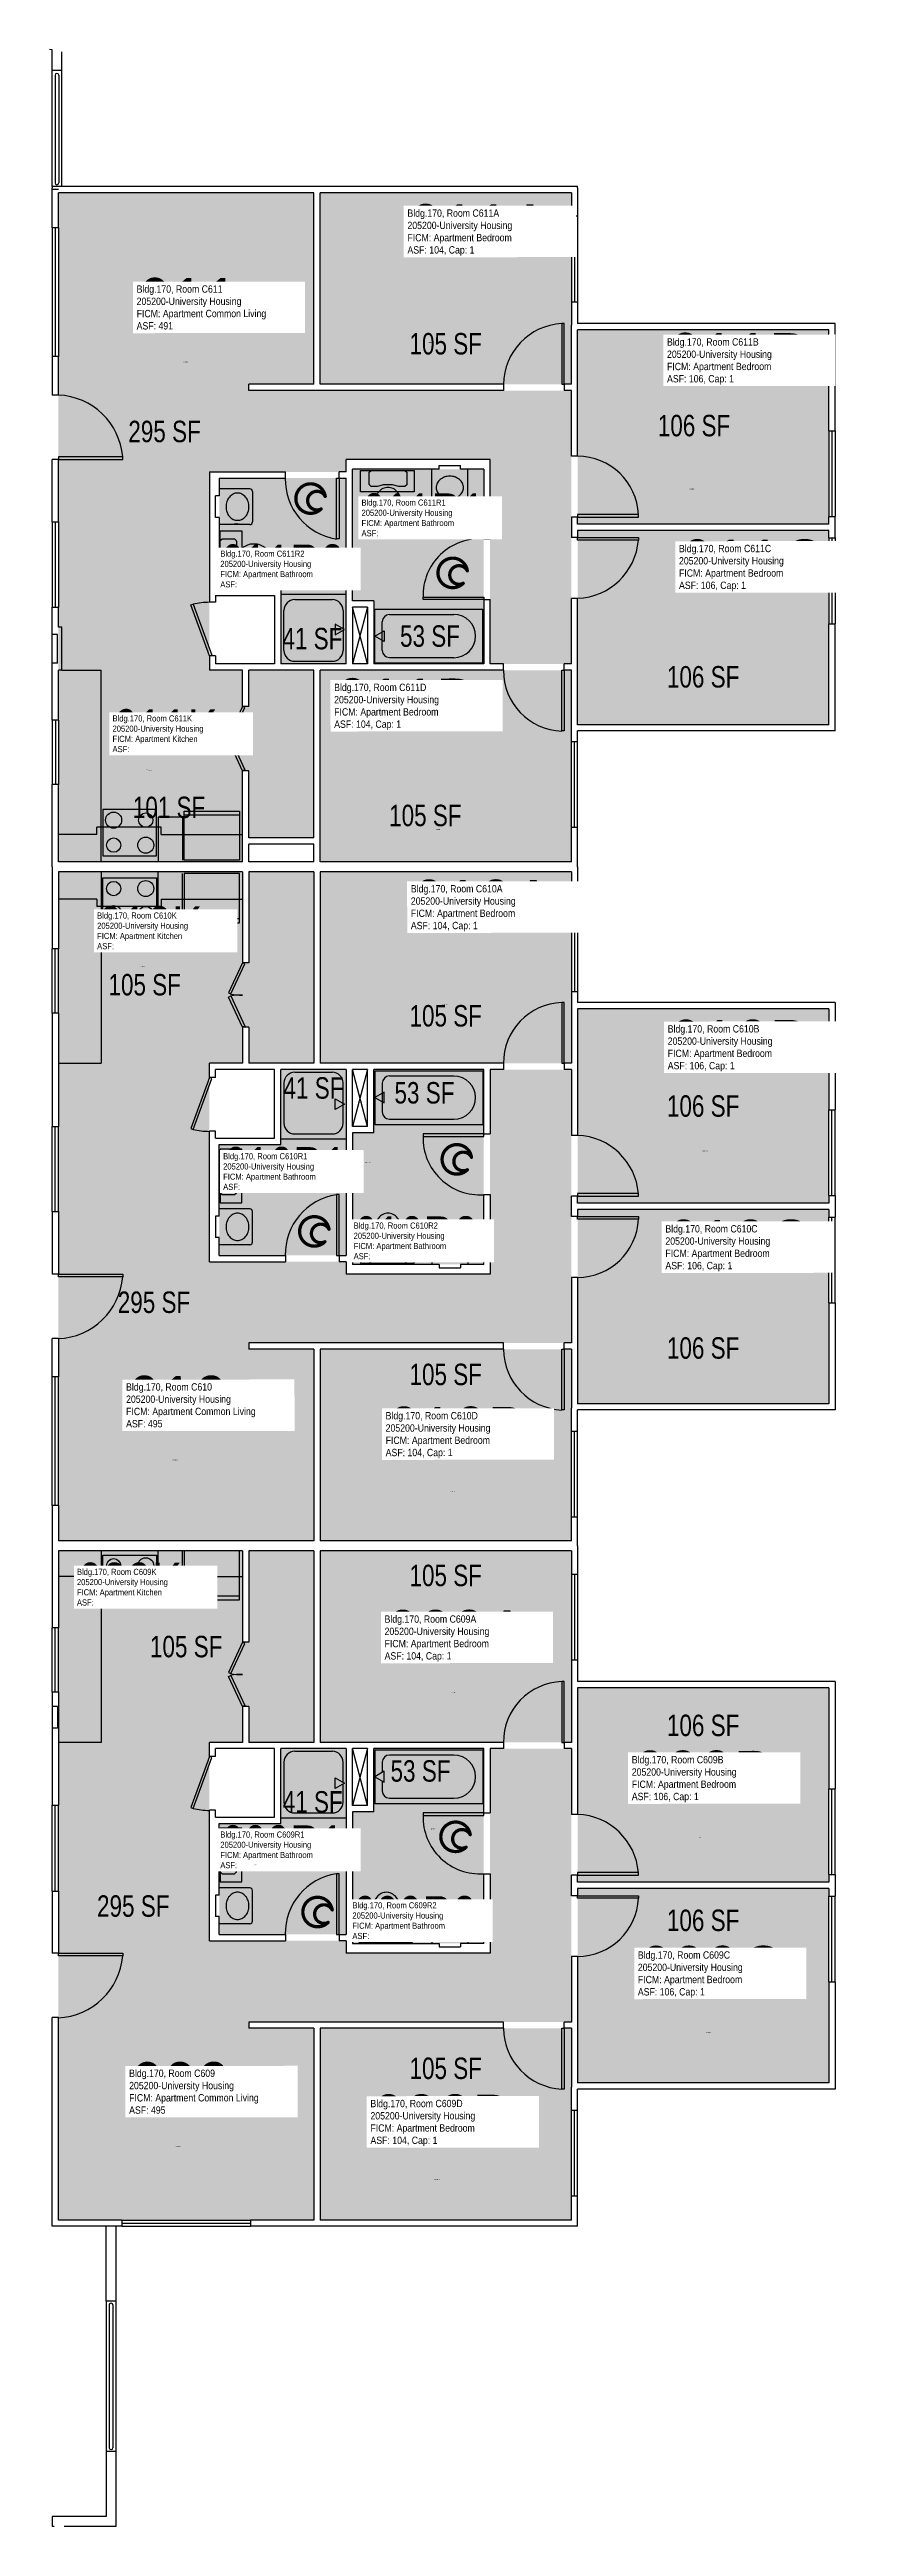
# Model space of a CAD drawing. Header units: inches. Extents: x -88 to 3171, y -86 to 1653.
# Drawn here: x 2724 to 3171, y 255 to 1641 of the extents above; entities that cross this region are included whole.
import ezdxf
from ezdxf.enums import TextEntityAlignment as Align

# ---------------------------------------------------------------- set-up
doc = ezdxf.new("R2010")
doc.units = ezdxf.units.IN
doc.header["$LTSCALE"] = 10
doc.header["$MEASUREMENT"] = 0
doc.layers.get('0').update_dxf_attribs({"linetype": 'CONTINUOUS'})
for name, color, linetype in [('A-DOOR', 2, 'CONTINUOUS'), ('A-FLOR', 3, 'CONTINUOUS'), ('A-GLAZ', 1, 'CONTINUOUS'), ('A-IDEN-ICON', 4, 'CONTINUOUS'), ('A-IDEN-RNUM', 7, 'CONTINUOUS'), ('A-IDEN-SNUM', 4, 'CONTINUOUS'), ('A-IDEN-VNUM', 4, 'CONTINUOUS'), ('A-WALL', 5, 'CONTINUOUS'), ('AREA-TEXT', 3, 'CONTINUOUS'), ('Rooms-Category-Color', 7, 'CONTINUOUS'), ('Rooms-College-Color', 7, 'CONTINUOUS'), ('Rooms-Department-Color', 7, 'CONTINUOUS'), ('Rooms-Division-Color', 7, 'CONTINUOUS'), ('Rooms-Information', 7, 'CONTINUOUS')]:
    doc.layers.add(name, color=color, linetype=linetype)
doc.styles.add('CP_AREA', font='arial.ttf', dxfattribs={"height": 15})
doc.styles.add('CP_ROOMSNUMBER', font='arial.ttf', dxfattribs={"height": 1})
doc.styles.add('CP_ROOMVNUMBER', font='arial.ttf', dxfattribs={"width": 0.85, "height": 0.075})

msp = doc.modelspace()

# ---------------------------------------------------------------- texts
at = {"layer": 'A-IDEN-RNUM', "style": 'CP_ROOMSNUMBER'}
for s, rotation, p in [('0611-A0', 0.0494, (2936.4, 1476.4, 0)), ('0611-00', 0.0822, (2798.9, 1465.6, 0)), ('0611-B0', 0.0822, (3082.3, 1394.6, 0)), ('0611-R2', 358.9, (2827.7, 1375.4, 0)), ('0611-R1', 358.9, (2920.8, 1377, 0)), ('0611-C0', 0.0494, (3087.7, 1285.7, 0)), ('0611-K0', 358.9, (2778.4, 1237.2, 0)), ('0611-D0', 0.0822, (2940.7, 1203.9, 0)), ('0610-K0', 358.9, (2774.6, 1127.2, 0)), ('0610-A0', 0.0494, (2943.8, 1105.9, 0)), ('0610-R1', 358.9, (2836.2, 1016.4, 0)), ('0610-R2', 358.9, (2900.7, 1017.6, 0)), ('0610-B0', 0.0822, (3089.6, 1024.1, 0)), ('0610-C0', 0.0494, (3095, 915.2, 0)), ('0610-00', 0.0822, (2793.1, 851.2, 0)), ('0610-D0', 0.0822, (2948.1, 833.4, 0)), ('0609-K0', 358.9, (2788.8, 742.7, 0)), ('0609-A0', 0.0494, (2948.1, 721.1, 0)), ('0609-R2', 358.9, (2937.7, 644.7, 0)), ('0609-B0', 0.0822, (3086, 639.8, 0)), ('0609-R1', 358.9, (2838.1, 624.5, 0)), ('0609-C0', 0.0494, (3091.4, 530.9, 0)), ('0609-00', 0.0822, (2794.8, 467.1, 0)), ('0609-D0', 0.0822, (2939.5, 448.5, 0))]:
    msp.add_text(s, height=0.36, rotation=rotation, dxfattribs=at).set_placement(p)
at = {"layer": 'A-IDEN-SNUM', "style": 'CP_ROOMSNUMBER'}
for s, rotation, p in [('1700C611A0', 0.0494, (2936.4, 1476.4, 0)), ('1700C61100', 0.0822, (2798.9, 1465.6, 0)), ('1700C611B0', 0.0822, (3082.3, 1394.6, 0)), ('1700C611R2', 358.9, (2827.7, 1375.4, 0)), ('1700C611R1', 358.9, (2920.8, 1377, 0)), ('1700C611C0', 0.0494, (3087.7, 1285.7, 0)), ('1700C611K0', 358.9, (2778.4, 1237.2, 0)), ('1700C611D0', 0.0822, (2940.7, 1203.9, 0)), ('1700C610K0', 358.9, (2774.6, 1127.2, 0)), ('1700C610A0', 0.0494, (2943.8, 1105.9, 0)), ('1700C610R1', 358.9, (2836.2, 1016.4, 0)), ('1700C610R2', 358.9, (2900.7, 1017.6, 0)), ('1700C610B0', 0.0822, (3089.6, 1024.1, 0)), ('1700C610C0', 0.0494, (3095, 915.2, 0)), ('1700C61000', 0.0822, (2793.1, 851.2, 0)), ('1700C610D0', 0.0822, (2948.1, 833.4, 0)), ('1700C609K0', 358.9, (2788.8, 742.7, 0)), ('1700C609A0', 0.0494, (2948.1, 721.1, 0)), ('1700C609R2', 358.9, (2937.7, 644.7, 0)), ('1700C609B0', 0.0822, (3086, 639.8, 0)), ('1700C609R1', 358.9, (2838.1, 624.5, 0)), ('1700C609C0', 0.0494, (3091.4, 530.9, 0)), ('1700C60900', 0.0822, (2794.8, 467.1, 0)), ('1700C609D0', 0.0822, (2939.5, 448.5, 0))]:
    msp.add_text(s, height=0.36, rotation=rotation, dxfattribs=at).set_placement(p)
at = {"layer": 'A-IDEN-VNUM', "style": 'CP_ROOMVNUMBER', "width": 0.85}
for s, rotation, p in [('611A', 0.0535, (2924.5, 1525.2, 0)), ('611', 0.0494, (2773, 1483.9, 0)), ('611B', 0.0494, (3069.7, 1453.1)), ('611C', 0.0494, (3076.4, 1337.5, 0)), ('611D', 0.0494, (2883.5, 1259.8, 0)), ('610A', 0.0535, (2926.4, 1147.1, 0)), ('610B', 0.0494, (3070.1, 1068.7, 0)), ('610C', 0.0494, (3068.8, 956.8, 0)), ('610', 0.0494, (2767.1, 869.5, 0)), ('610D', 0.0494, (2912.3, 852.2, 0)), ('609A', 0.0535, (2911.7, 738.4, 0)), ('609B', 0.0494, (3050, 659.7, 0)), ('609C', 0.0494, (3053.4, 550.4, 0)), ('609', 0.0494, (2768.8, 485.4, 0)), ('609D', 0.0494, (2903.8, 467.3, 0))]:
    msp.add_text(s, height=28.8, rotation=rotation, dxfattribs=at).set_placement(p)
at = {"layer": 'A-IDEN-VNUM', "style": 'CP_ROOMVNUMBER'}
for s, width, p in [('611R1', 0.7, (2898.8, 1368.2, 0)), ('611R2', 0.7, (2819.8, 1339.6, 0)), ('611K', 0.75, (2759.5, 1247.4, 0)), ('610K', 0.75, (2750.9, 1137.1, 0)), ('610R1', 0.7, (2821.4, 1002.4, 0)), ('610R2', 0.7, (2894.4, 963.6, 0)), ('609K', 0.75, (2739.6, 769.8, 0)), ('609R1', 0.7, (2819.8, 622.8, 0)), ('609R2', 0.7, (2893.7, 583.2, 0))]:
    msp.add_text(s, height=24, dxfattribs=dict(at, width=width)).set_placement(p)
at = {"layer": 'AREA-TEXT', "style": 'CP_AREA', "width": 0.75}
for s, p in [('105 SF', (2945.9, 1476)), ('295 SF', (2788.6, 1426.9)), ('106 SF', (3084.8, 1430.2)), ('41 SF', (2871.3, 1311)), ('53 SF', (2937.1, 1312.4)), ('106 SF', (3089.9, 1289.6)), ('101 SF', (2791.1, 1216.5)), ('105 SF', (2934.5, 1212)), ('105 SF', (2777.5, 1117.3)), ('105 SF', (2945.9, 1099.9)), ('41 SF', (2871.9, 1059.5, 0)), ('53 SF', (2934, 1056.8)), ('106 SF', (3089.9, 1049.4)), ('295 SF', (2782.7, 939.6)), ('106 SF', (3089.9, 914)), ('105 SF', (2945.9, 899.2)), ('105 SF', (2945.9, 786.7)), ('105 SF', (2800.7, 746.9)), ('106 SF', (3089.9, 702.8)), ('53 SF', (2931.8, 677.3)), ('41 SF', (2871.5, 660, 0)), ('295 SF', (2771.1, 601.7)), ('106 SF', (3089.9, 593.7)), ('105 SF', (2945.9, 510.9))]:
    msp.add_text(s, height=12, dxfattribs=at).set_placement(p, align=Align.MIDDLE_CENTER)

# ---------------------------------------------------------------- blocks, each defined once
blk = doc.blocks.new('CPBATH')
at = {"color": 0, "linetype": 'ByBlock', "const_width": 0.0127}
for points in [[(0.0571, 0.0168, 0.861492), (-0.0551, 0, 1)], [(-0.0551, 0, 0.726902), (0.0487, -0.0337, 1)], [(0.0571, 0.0168, 0.729002), (-0.0084, -0.0042, 1)], [(-0.0084, -0.0042, 0.609468), (0.0487, -0.0337, 1)]]:
    blk.add_lwpolyline(points, format="xyb", dxfattribs=at)
at = {"color": 0, "linetype": 'ByBlock', "const_width": 0.00637}
for points in [[(0.0544, 0.0152, 1), (0.0599, 0.0184, 1)], [(0.0459, -0.0353, 1), (0.0515, -0.0321, 1)]]:
    blk.add_lwpolyline(points, format="xyb", close=True, dxfattribs=at)

# ---------------------------------------------------------------- hatches: boundary and pattern name
at = {"layer": 'Rooms-Category-Color', "true_color": 0x728ef3}
for points in [[(3016.2, 1296.8), (3016.2, 1449.8), (2835.7, 1449.8), (2835.7, 1453.3), (2872.2, 1453.3), (2872.2, 1560.5), (2729.2, 1560.5), (2729.2, 1293.3), (2813.7, 1293.3), (2813.7, 1404.3), (2890.2, 1404.3), (2890.2, 1411.3), (2970.7, 1411.3), (2970.7, 1296.8)], [(2875.7, 1560.5), (2875.7, 1453.3), (3016.2, 1453.3), (3016.2, 1560.5)], [(3019.7, 1483.8), (3019.7, 1375), (3160.2, 1375), (3160.2, 1483.8)], [(2890.2, 1400.8), (2890.2, 1296.8), (2853.7, 1296.8), (2853.7, 1338.6), (2819.2, 1338.6), (2819.2, 1400.8)], [(2967.2, 1296.8), (2967.2, 1405.8), (2893.7, 1405.8), (2893.7, 1332.1), (2905.7, 1332.1), (2905.7, 1296.8)], [(3019.7, 1371.5), (3019.7, 1262.8), (3160.2, 1262.8), (3160.2, 1371.5)], [(2832.2, 1293.3), (2729.2, 1293.3), (2729.2, 1186), (2832.2, 1186), (2832.2, 1237), (2835.7, 1237), (2835.7, 1199.5), (2872.2, 1199.5), (2872.2, 1293.3), (2835.7, 1293.3), (2835.7, 1273), (2832.2, 1273)], [(2875.7, 1293.3), (2875.7, 1186), (3016.2, 1186), (3016.2, 1293.3)], [(2832.2, 1073.3), (2729.2, 1073.3), (2729.2, 1180.5), (2832.2, 1180.5), (2832.2, 1129.5), (2835.7, 1129.5), (2835.7, 1180.5), (2872.2, 1180.5), (2872.2, 1073.3), (2835.7, 1073.3), (2835.7, 1093.5), (2832.2, 1093.5)], [(2875.7, 1073.3), (2875.7, 1180.5), (3016.2, 1180.5), (3016.2, 1073.3)], [(3019.7, 995), (3019.7, 1103.8), (3160.2, 1103.8), (3160.2, 995)], [(3016.2, 1069.8), (3016.2, 916.8), (2835.7, 916.8), (2835.7, 913.3), (2872.2, 913.3), (2872.2, 806), (2729.2, 806), (2729.2, 1073.3), (2813.7, 1073.3), (2813.7, 962.3), (2890.2, 962.3), (2890.2, 955.3), (2970.7, 955.3), (2970.7, 1069.8)], [(2890.2, 965.8), (2890.2, 1069.8), (2853.7, 1069.8), (2853.7, 1027.9), (2819.2, 1027.9), (2819.2, 965.8)], [(2967.2, 1069.8), (2967.2, 960.8), (2893.7, 960.8), (2893.7, 1034.4), (2905.7, 1034.4), (2905.7, 1069.8)], [(3019.7, 882.8), (3019.7, 991.5), (3160.2, 991.5), (3160.2, 882.8)], [(2875.7, 806), (2875.7, 913.3), (3016.2, 913.3), (3016.2, 806)], [(2832.2, 693.3), (2729.2, 693.3), (2729.2, 800.5), (2832.2, 800.5), (2832.2, 749.3), (2835.7, 749.3), (2835.7, 800.5), (2872.2, 800.5), (2872.2, 693.3), (2835.7, 693.3), (2835.7, 713.3), (2832.2, 713.3)], [(2875.7, 693.3), (2875.7, 800.5), (3016.2, 800.5), (3016.2, 693.3)], [(3019.7, 615), (3019.7, 723.8), (3160.2, 723.8), (3160.2, 615)], [(3016.2, 689.8), (3016.2, 536.8), (2835.7, 536.8), (2835.7, 533.3), (2872.2, 533.3), (2872.2, 426), (2729.2, 426), (2729.2, 693.3), (2813.7, 693.3), (2813.7, 582.3), (2890.2, 582.3), (2890.2, 575.3), (2970.7, 575.3), (2970.7, 689.8)], [(2819.3, 647.9), (2853.8, 647.9), (2853.8, 689.8), (2890.2, 689.8), (2890.2, 585.8), (2819.2, 585.8)], [(2967.2, 689.8), (2967.2, 580.8), (2893.7, 580.8), (2893.8, 654.4), (2905.8, 654.4), (2905.8, 689.8)], [(3019.7, 502.8), (3019.7, 611.5), (3160.2, 611.5), (3160.2, 502.8)], [(2875.7, 426), (2875.7, 533.3), (3016.2, 533.3), (3016.2, 426)]]:
    msp.add_hatch(color=171, dxfattribs=at).paths.add_polyline_path(points)
at = {"layer": 'Rooms-College-Color', "true_color": 0xadadad}
for points in [[(3016.2, 1296.8), (3016.2, 1449.8), (2835.7, 1449.8), (2835.7, 1453.3), (2872.2, 1453.3), (2872.2, 1560.5), (2729.2, 1560.5), (2729.2, 1293.3), (2813.7, 1293.3), (2813.7, 1404.3), (2890.2, 1404.3), (2890.2, 1411.3), (2970.7, 1411.3), (2970.7, 1296.8)], [(2875.7, 1560.5), (2875.7, 1453.3), (3016.2, 1453.3), (3016.2, 1560.5)], [(3019.7, 1483.8), (3019.7, 1375), (3160.2, 1375), (3160.2, 1483.8)], [(2890.2, 1400.8), (2890.2, 1296.8), (2853.7, 1296.8), (2853.7, 1338.6), (2819.2, 1338.6), (2819.2, 1400.8)], [(2967.2, 1296.8), (2967.2, 1405.8), (2893.7, 1405.8), (2893.7, 1332.1), (2905.7, 1332.1), (2905.7, 1296.8)], [(3019.7, 1371.5), (3019.7, 1262.8), (3160.2, 1262.8), (3160.2, 1371.5)], [(2832.2, 1293.3), (2729.2, 1293.3), (2729.2, 1186), (2832.2, 1186), (2832.2, 1237), (2835.7, 1237), (2835.7, 1199.5), (2872.2, 1199.5), (2872.2, 1293.3), (2835.7, 1293.3), (2835.7, 1273), (2832.2, 1273)], [(2875.7, 1293.3), (2875.7, 1186), (3016.2, 1186), (3016.2, 1293.3)], [(2832.2, 1073.3), (2729.2, 1073.3), (2729.2, 1180.5), (2832.2, 1180.5), (2832.2, 1129.5), (2835.7, 1129.5), (2835.7, 1180.5), (2872.2, 1180.5), (2872.2, 1073.3), (2835.7, 1073.3), (2835.7, 1093.5), (2832.2, 1093.5)], [(2875.7, 1073.3), (2875.7, 1180.5), (3016.2, 1180.5), (3016.2, 1073.3)], [(3019.7, 995), (3019.7, 1103.8), (3160.2, 1103.8), (3160.2, 995)], [(3016.2, 1069.8), (3016.2, 916.8), (2835.7, 916.8), (2835.7, 913.3), (2872.2, 913.3), (2872.2, 806), (2729.2, 806), (2729.2, 1073.3), (2813.7, 1073.3), (2813.7, 962.3), (2890.2, 962.3), (2890.2, 955.3), (2970.7, 955.3), (2970.7, 1069.8)], [(2890.2, 965.8), (2890.2, 1069.8), (2853.7, 1069.8), (2853.7, 1027.9), (2819.2, 1027.9), (2819.2, 965.8)], [(2967.2, 1069.8), (2967.2, 960.8), (2893.7, 960.8), (2893.7, 1034.4), (2905.7, 1034.4), (2905.7, 1069.8)], [(3019.7, 882.8), (3019.7, 991.5), (3160.2, 991.5), (3160.2, 882.8)], [(2875.7, 806), (2875.7, 913.3), (3016.2, 913.3), (3016.2, 806)], [(2832.2, 693.3), (2729.2, 693.3), (2729.2, 800.5), (2832.2, 800.5), (2832.2, 749.3), (2835.7, 749.3), (2835.7, 800.5), (2872.2, 800.5), (2872.2, 693.3), (2835.7, 693.3), (2835.7, 713.3), (2832.2, 713.3)], [(2875.7, 693.3), (2875.7, 800.5), (3016.2, 800.5), (3016.2, 693.3)], [(3019.7, 615), (3019.7, 723.8), (3160.2, 723.8), (3160.2, 615)], [(3016.2, 689.8), (3016.2, 536.8), (2835.7, 536.8), (2835.7, 533.3), (2872.2, 533.3), (2872.2, 426), (2729.2, 426), (2729.2, 693.3), (2813.7, 693.3), (2813.7, 582.3), (2890.2, 582.3), (2890.2, 575.3), (2970.7, 575.3), (2970.7, 689.8)], [(2819.3, 647.9), (2853.8, 647.9), (2853.8, 689.8), (2890.2, 689.8), (2890.2, 585.8), (2819.2, 585.8)], [(2967.2, 689.8), (2967.2, 580.8), (2893.7, 580.8), (2893.8, 654.4), (2905.8, 654.4), (2905.8, 689.8)], [(3019.7, 502.8), (3019.7, 611.5), (3160.2, 611.5), (3160.2, 502.8)], [(2875.7, 426), (2875.7, 533.3), (3016.2, 533.3), (3016.2, 426)]]:
    msp.add_hatch(color=253, dxfattribs=at).paths.add_polyline_path(points)
at = {"layer": 'Rooms-Department-Color', "true_color": 0x604aed}
for points in [[(3016.2, 1296.8), (3016.2, 1449.8), (2835.7, 1449.8), (2835.7, 1453.3), (2872.2, 1453.3), (2872.2, 1560.5), (2729.2, 1560.5), (2729.2, 1293.3), (2813.7, 1293.3), (2813.7, 1404.3), (2890.2, 1404.3), (2890.2, 1411.3), (2970.7, 1411.3), (2970.7, 1296.8)], [(2875.7, 1560.5), (2875.7, 1453.3), (3016.2, 1453.3), (3016.2, 1560.5)], [(3019.7, 1483.8), (3019.7, 1375), (3160.2, 1375), (3160.2, 1483.8)], [(2890.2, 1400.8), (2890.2, 1296.8), (2853.7, 1296.8), (2853.7, 1338.6), (2819.2, 1338.6), (2819.2, 1400.8)], [(2967.2, 1296.8), (2967.2, 1405.8), (2893.7, 1405.8), (2893.7, 1332.1), (2905.7, 1332.1), (2905.7, 1296.8)], [(3019.7, 1371.5), (3019.7, 1262.8), (3160.2, 1262.8), (3160.2, 1371.5)], [(2832.2, 1293.3), (2729.2, 1293.3), (2729.2, 1186), (2832.2, 1186), (2832.2, 1237), (2835.7, 1237), (2835.7, 1199.5), (2872.2, 1199.5), (2872.2, 1293.3), (2835.7, 1293.3), (2835.7, 1273), (2832.2, 1273)], [(2875.7, 1293.3), (2875.7, 1186), (3016.2, 1186), (3016.2, 1293.3)], [(2832.2, 1073.3), (2729.2, 1073.3), (2729.2, 1180.5), (2832.2, 1180.5), (2832.2, 1129.5), (2835.7, 1129.5), (2835.7, 1180.5), (2872.2, 1180.5), (2872.2, 1073.3), (2835.7, 1073.3), (2835.7, 1093.5), (2832.2, 1093.5)], [(2875.7, 1073.3), (2875.7, 1180.5), (3016.2, 1180.5), (3016.2, 1073.3)], [(3019.7, 995), (3019.7, 1103.8), (3160.2, 1103.8), (3160.2, 995)], [(3016.2, 1069.8), (3016.2, 916.8), (2835.7, 916.8), (2835.7, 913.3), (2872.2, 913.3), (2872.2, 806), (2729.2, 806), (2729.2, 1073.3), (2813.7, 1073.3), (2813.7, 962.3), (2890.2, 962.3), (2890.2, 955.3), (2970.7, 955.3), (2970.7, 1069.8)], [(2890.2, 965.8), (2890.2, 1069.8), (2853.7, 1069.8), (2853.7, 1027.9), (2819.2, 1027.9), (2819.2, 965.8)], [(2967.2, 1069.8), (2967.2, 960.8), (2893.7, 960.8), (2893.7, 1034.4), (2905.7, 1034.4), (2905.7, 1069.8)], [(3019.7, 882.8), (3019.7, 991.5), (3160.2, 991.5), (3160.2, 882.8)], [(2875.7, 806), (2875.7, 913.3), (3016.2, 913.3), (3016.2, 806)], [(2832.2, 693.3), (2729.2, 693.3), (2729.2, 800.5), (2832.2, 800.5), (2832.2, 749.3), (2835.7, 749.3), (2835.7, 800.5), (2872.2, 800.5), (2872.2, 693.3), (2835.7, 693.3), (2835.7, 713.3), (2832.2, 713.3)], [(2875.7, 693.3), (2875.7, 800.5), (3016.2, 800.5), (3016.2, 693.3)], [(3019.7, 615), (3019.7, 723.8), (3160.2, 723.8), (3160.2, 615)], [(3016.2, 689.8), (3016.2, 536.8), (2835.7, 536.8), (2835.7, 533.3), (2872.2, 533.3), (2872.2, 426), (2729.2, 426), (2729.2, 693.3), (2813.7, 693.3), (2813.7, 582.3), (2890.2, 582.3), (2890.2, 575.3), (2970.7, 575.3), (2970.7, 689.8)], [(2819.3, 647.9), (2853.8, 647.9), (2853.8, 689.8), (2890.2, 689.8), (2890.2, 585.8), (2819.2, 585.8)], [(2967.2, 689.8), (2967.2, 580.8), (2893.7, 580.8), (2893.8, 654.4), (2905.8, 654.4), (2905.8, 689.8)], [(3019.7, 502.8), (3019.7, 611.5), (3160.2, 611.5), (3160.2, 502.8)], [(2875.7, 426), (2875.7, 533.3), (3016.2, 533.3), (3016.2, 426)]]:
    msp.add_hatch(color=173, dxfattribs=at).paths.add_polyline_path(points)
at = {"layer": 'Rooms-Division-Color', "true_color": 0x604aed}
for points in [[(3016.2, 1296.8), (3016.2, 1449.8), (2835.7, 1449.8), (2835.7, 1453.3), (2872.2, 1453.3), (2872.2, 1560.5), (2729.2, 1560.5), (2729.2, 1293.3), (2813.7, 1293.3), (2813.7, 1404.3), (2890.2, 1404.3), (2890.2, 1411.3), (2970.7, 1411.3), (2970.7, 1296.8)], [(2875.7, 1560.5), (2875.7, 1453.3), (3016.2, 1453.3), (3016.2, 1560.5)], [(3019.7, 1483.8), (3019.7, 1375), (3160.2, 1375), (3160.2, 1483.8)], [(2890.2, 1400.8), (2890.2, 1296.8), (2853.7, 1296.8), (2853.7, 1338.6), (2819.2, 1338.6), (2819.2, 1400.8)], [(2967.2, 1296.8), (2967.2, 1405.8), (2893.7, 1405.8), (2893.7, 1332.1), (2905.7, 1332.1), (2905.7, 1296.8)], [(3019.7, 1371.5), (3019.7, 1262.8), (3160.2, 1262.8), (3160.2, 1371.5)], [(2832.2, 1293.3), (2729.2, 1293.3), (2729.2, 1186), (2832.2, 1186), (2832.2, 1237), (2835.7, 1237), (2835.7, 1199.5), (2872.2, 1199.5), (2872.2, 1293.3), (2835.7, 1293.3), (2835.7, 1273), (2832.2, 1273)], [(2875.7, 1293.3), (2875.7, 1186), (3016.2, 1186), (3016.2, 1293.3)], [(2832.2, 1073.3), (2729.2, 1073.3), (2729.2, 1180.5), (2832.2, 1180.5), (2832.2, 1129.5), (2835.7, 1129.5), (2835.7, 1180.5), (2872.2, 1180.5), (2872.2, 1073.3), (2835.7, 1073.3), (2835.7, 1093.5), (2832.2, 1093.5)], [(2875.7, 1073.3), (2875.7, 1180.5), (3016.2, 1180.5), (3016.2, 1073.3)], [(3019.7, 995), (3019.7, 1103.8), (3160.2, 1103.8), (3160.2, 995)], [(3016.2, 1069.8), (3016.2, 916.8), (2835.7, 916.8), (2835.7, 913.3), (2872.2, 913.3), (2872.2, 806), (2729.2, 806), (2729.2, 1073.3), (2813.7, 1073.3), (2813.7, 962.3), (2890.2, 962.3), (2890.2, 955.3), (2970.7, 955.3), (2970.7, 1069.8)], [(2890.2, 965.8), (2890.2, 1069.8), (2853.7, 1069.8), (2853.7, 1027.9), (2819.2, 1027.9), (2819.2, 965.8)], [(2967.2, 1069.8), (2967.2, 960.8), (2893.7, 960.8), (2893.7, 1034.4), (2905.7, 1034.4), (2905.7, 1069.8)], [(3019.7, 882.8), (3019.7, 991.5), (3160.2, 991.5), (3160.2, 882.8)], [(2875.7, 806), (2875.7, 913.3), (3016.2, 913.3), (3016.2, 806)], [(2832.2, 693.3), (2729.2, 693.3), (2729.2, 800.5), (2832.2, 800.5), (2832.2, 749.3), (2835.7, 749.3), (2835.7, 800.5), (2872.2, 800.5), (2872.2, 693.3), (2835.7, 693.3), (2835.7, 713.3), (2832.2, 713.3)], [(2875.7, 693.3), (2875.7, 800.5), (3016.2, 800.5), (3016.2, 693.3)], [(3019.7, 615), (3019.7, 723.8), (3160.2, 723.8), (3160.2, 615)], [(3016.2, 689.8), (3016.2, 536.8), (2835.7, 536.8), (2835.7, 533.3), (2872.2, 533.3), (2872.2, 426), (2729.2, 426), (2729.2, 693.3), (2813.7, 693.3), (2813.7, 582.3), (2890.2, 582.3), (2890.2, 575.3), (2970.7, 575.3), (2970.7, 689.8)], [(2819.3, 647.9), (2853.8, 647.9), (2853.8, 689.8), (2890.2, 689.8), (2890.2, 585.8), (2819.2, 585.8)], [(2967.2, 689.8), (2967.2, 580.8), (2893.7, 580.8), (2893.8, 654.4), (2905.8, 654.4), (2905.8, 689.8)], [(3019.7, 502.8), (3019.7, 611.5), (3160.2, 611.5), (3160.2, 502.8)], [(2875.7, 426), (2875.7, 533.3), (3016.2, 533.3), (3016.2, 426)]]:
    msp.add_hatch(color=173, dxfattribs=at).paths.add_polyline_path(points)

# ---------------------------------------------------------------- linework, layer by layer
for p, q in [((2898.2, 1405.1, 0), (2928.2, 1405.1, 0)), ((2898.2, 1393.1, 0), (2898.2, 1405.1, 0)), ((2903.1, 1404.1, 0), (2904.1, 1405.1, 0)), ((2903.1, 1397.3, 0), (2903.1, 1404.1, 0)), ((2904.1, 1405.1, 0), (2923.1, 1405.1, 0)), ((2923.1, 1405.1, 0), (2924.1, 1404.1, 0)), ((2924.1, 1404.1, 0), (2924.1, 1397.1, 0)), ((2928.2, 1405.1, 0), (2928.2, 1393.1, 0)), ((2938.2, 1388.6, 0), (2938.2, 1405.8, 0)), ((2958.2, 1388.6, 0), (2958.2, 1405.8, 0)), ((2836.3, 1394.8, 0), (2819.2, 1394.8, 0)), ((2837.8, 1393.3, 0), (2837.8, 1376.3, 0)), ((2928.2, 1393.1, 0), (2898.2, 1393.1, 0)), ((2904.1, 1396.1, 0), (2903.2, 1397, 0)), ((2907.6, 1396.1, 0), (2904.1, 1396.1, 0)), ((2911, 1397.1, 0), (2907.6, 1396.1, 0)), ((2916, 1397.1, 0), (2911.1, 1397.1, 0)), ((2919.6, 1396.1, 0), (2916.1, 1397.1, 0)), ((2922.9, 1396.1, 0), (2919.6, 1396.1, 0)), ((2924.1, 1397.1, 0), (2923.2, 1396.3, 0)), ((2956.7, 1387.1, 0), (2939.7, 1387.1, 0)), ((2836.3, 1374.8, 0), (2819.2, 1374.8, 0)), ((2819.8, 1371.3, 0), (2831.8, 1371.3, 0)), ((2819.8, 1341.3, 0), (2819.8, 1371.3, 0)), ((2819.8, 1365.8, 0), (2820.8, 1366.8, 0)), ((2819.8, 1346.8, 0), (2819.8, 1365.8, 0)), ((2820.8, 1366.8, 0), (2827.8, 1366.8, 0)), ((2827.8, 1366.8, 0), (2828.7, 1365.9, 0)), ((2828.8, 1362.3, 0), (2827.8, 1358.8, 0)), ((2827.8, 1358.8, 0), (2827.8, 1353.8, 0)), ((2828.8, 1365.6, 0), (2828.8, 1362.3, 0)), ((2831.8, 1371.3, 0), (2831.8, 1341.3, 0)), ((2820.8, 1345.8, 0), (2819.8, 1346.8, 0)), ((2827.8, 1345.8, 0), (2820.8, 1345.8, 0)), ((2827.8, 1353.7, 0), (2828.8, 1350.3, 0)), ((2828.8, 1346.8, 0), (2827.8, 1345.8, 0)), ((2828.8, 1350.3, 0), (2828.8, 1346.8, 0)), ((2831.8, 1341.3, 0), (2819.8, 1341.3, 0)), ((2890.2, 1335.6, 0), (2853.7, 1335.6, 0)), ((2861.4, 1332.8, 0), (2882.5, 1332.8, 0)), ((2855.4, 1304.3, 0), (2855.4, 1326.8, 0)), ((2889.3, 1316, 0), (2884.1, 1319, 0)), ((2884.1, 1319, 0), (2884.1, 1313, 0)), ((2888.5, 1326.8, 0), (2888.5, 1304.3, 0)), ((2906.3, 1297.4, 0), (2906.3, 1327.4, 0)), ((2906.3, 1327.4, 0), (2966.6, 1327.4, 0)), ((2910.3, 1304.4, 0), (2910.3, 1320.4, 0)), ((2914.4, 1324.4, 0), (2950.5, 1324.4, 0)), ((2966.6, 1297.4, 0), (2966.6, 1327.4, 0)), ((2884.1, 1313, 0), (2889.3, 1316, 0)), ((2906.3, 1312.4, 0), (2911.5, 1315.4, 0)), ((2911.5, 1309.4, 0), (2906.3, 1312.4, 0)), ((2911.5, 1315.4, 0), (2911.5, 1309.4, 0)), ((2731.2, 1293.3, 0), (2753.2, 1293.3, 0)), ((2753.2, 1186, 0), (2753.2, 1293.3, 0)), ((2861.4, 1298.3, 0), (2882.5, 1298.3, 0)), ((2906.3, 1297.4, 0), (2966.6, 1297.4, 0)), ((2950.5, 1300.3, 0), (2914.4, 1300.3, 0)), ((2784.1, 1215.4, 0), (2754.1, 1215.4, 0)), ((2754.1, 1215.4, 0), (2754.1, 1189.4, 0)), ((2784.1, 1189.4, 0), (2784.1, 1215.4, 0)), ((2798.6, 1211, 0), (2785.1, 1211, 0)), ((2785.1, 1211, 0), (2785.1, 1186, 0)), ((2798.6, 1211, 0), (2798.6, 1187, 0)), ((2799.6, 1187, 0), (2799.6, 1214.5, 0)), ((2799.6, 1214.5, 0), (2830.6, 1214.5, 0)), ((2799.6, 1212.3, 0), (2830.6, 1212.3, 0)), ((2830.6, 1214.5, 0), (2830.6, 1187, 0)), ((2750.8, 1201.4, 0), (2729.2, 1201.4, 0)), ((2750.8, 1201.4, 0), (2750.8, 1205.4, 0)), ((2786.8, 1205.4, 0), (2750.8, 1205.4, 0)), ((2786.8, 1201.4, 0), (2786.8, 1205.4, 0)), ((2786.8, 1201.4, 0), (2832.2, 1201.4, 0)), ((2753.2, 1180.5, 0), (2753.2, 1073.3, 0)), ((2754.1, 1189.4, 0), (2784.1, 1189.4, 0)), ((2785.1, 1155.5, 0), (2785.1, 1180.5, 0)), ((2798.6, 1155.5, 0), (2798.6, 1179.5, 0)), ((2830.6, 1187, 0), (2799.6, 1187, 0)), ((2799.6, 1179.5, 0), (2799.6, 1152, 0)), ((2830.6, 1179.5, 0), (2799.6, 1179.5, 0)), ((2830.6, 1152, 0), (2830.6, 1179.5, 0)), ((2750.8, 1165.1, 0), (2729.2, 1165.1, 0)), ((2750.8, 1165.1, 0), (2750.8, 1161.1, 0)), ((2754.1, 1151.1, 0), (2754.1, 1177.1, 0)), ((2754.1, 1177.1, 0), (2784.1, 1177.1, 0)), ((2784.1, 1177.1, 0), (2784.1, 1151.1, 0)), ((2786.8, 1165.1, 0), (2786.8, 1161.1, 0)), ((2786.8, 1165.1, 0), (2832.2, 1165.1, 0)), ((2786.8, 1161.1, 0), (2750.8, 1161.1, 0)), ((2784.1, 1151.1, 0), (2754.1, 1151.1, 0)), ((2798.6, 1155.5, 0), (2785.1, 1155.5, 0)), ((2799.6, 1154.3, 0), (2830.6, 1154.3, 0)), ((2799.6, 1152, 0), (2830.6, 1152, 0)), ((2729.2, 1073.3, 0), (2753.2, 1073.3, 0)), ((2861.4, 1068.3, 0), (2882.5, 1068.3, 0)), ((2906.3, 1069.1, 0), (2906.3, 1039.1, 0)), ((2906.3, 1069.1, 0), (2966.6, 1069.1, 0)), ((2966.6, 1069.1, 0), (2966.6, 1039.1, 0)), ((2855.4, 1062.3, 0), (2855.4, 1039.8, 0)), ((2884.1, 1053.5, 0), (2889.3, 1050.5, 0)), ((2884.1, 1047.5, 0), (2884.1, 1053.5, 0)), ((2888.5, 1039.8, 0), (2888.5, 1062.3, 0)), ((2911.5, 1057.1, 0), (2906.3, 1054.1, 0)), ((2906.3, 1054.1, 0), (2911.5, 1051.1, 0)), ((2910.3, 1062.2, 0), (2910.3, 1046.1, 0)), ((2911.5, 1051.1, 0), (2911.5, 1057.1, 0)), ((2950.5, 1066.2, 0), (2914.4, 1066.2, 0)), ((2889.3, 1050.5, 0), (2884.1, 1047.5, 0)), ((2914.4, 1042.1, 0), (2950.5, 1042.1, 0)), ((2890.2, 1030.9, 0), (2853.7, 1030.9, 0)), ((2861.4, 1033.8, 0), (2882.5, 1033.8, 0)), ((2906.3, 1039.1, 0), (2966.6, 1039.1, 0)), ((2819.8, 1025.3, 0), (2819.8, 995.3, 0)), ((2831.8, 1025.3, 0), (2819.8, 1025.3, 0)), ((2820.8, 1020.8, 0), (2819.8, 1019.8, 0)), ((2819.8, 1019.8, 0), (2819.8, 1000.8, 0)), ((2827.8, 1020.8, 0), (2820.8, 1020.8, 0)), ((2828.8, 1019.8, 0), (2827.8, 1020.8, 0)), ((2827.8, 1012.8, 0), (2828.8, 1016.3, 0)), ((2827.8, 1007.8, 0), (2827.8, 1012.7, 0)), ((2828.8, 1016.3, 0), (2828.8, 1019.8, 0)), ((2831.8, 995.3, 0), (2831.8, 1025.3, 0)), ((2819.8, 1000.8, 0), (2820.8, 999.8, 0)), ((2820.8, 999.8, 0), (2827.8, 999.8, 0)), ((2828.8, 1004.3, 0), (2827.8, 1007.8, 0)), ((2827.8, 999.8, 0), (2828.7, 1000.6, 0)), ((2828.8, 1000.9, 0), (2828.8, 1004.3, 0)), ((2836.3, 991.8, 0), (2819.2, 991.8, 0)), ((2819.8, 995.3, 0), (2831.8, 995.3, 0)), ((2837.8, 973.3, 0), (2837.8, 990.3, 0)), ((2836.3, 971.8, 0), (2819.2, 971.8, 0)), ((2928.2, 973.4, 0), (2898.2, 973.4, 0)), ((2898.2, 973.4, 0), (2898.2, 961.4, 0)), ((2904.1, 970.4, 0), (2903.2, 969.5, 0)), ((2907.6, 970.4, 0), (2904.1, 970.4, 0)), ((2911, 969.4, 0), (2907.6, 970.4, 0)), ((2919.6, 970.4, 0), (2916.1, 969.4, 0)), ((2922.9, 970.4, 0), (2919.6, 970.4, 0)), ((2928.2, 961.4, 0), (2928.2, 973.4, 0)), ((2938.2, 977.9, 0), (2938.2, 960.8, 0)), ((2956.7, 979.4, 0), (2939.7, 979.4, 0)), ((2958.2, 977.9, 0), (2958.2, 960.8, 0)), ((2898.2, 961.4, 0), (2928.2, 961.4, 0)), ((2903.1, 969.2, 0), (2903.1, 962.4, 0)), ((2903.1, 962.4, 0), (2904.1, 961.4, 0)), ((2904.1, 961.4, 0), (2923.1, 961.4, 0)), ((2916, 969.4, 0), (2911.1, 969.4, 0)), ((2923.1, 961.4, 0), (2924.1, 962.4, 0)), ((2924.1, 969.4, 0), (2923.2, 970.3, 0)), ((2924.1, 962.4, 0), (2924.1, 969.4, 0)), ((2753.2, 800.5, 0), (2753.2, 693.3, 0)), ((2754.1, 772.1, 0), (2754.1, 798.1, 0)), ((2754.1, 798.1, 0), (2784.1, 798.1, 0)), ((2784.1, 798.1, 0), (2784.1, 772.1, 0)), ((2785.1, 776.5, 0), (2785.1, 800.5, 0)), ((2798.6, 776.5, 0), (2798.6, 800.5, 0)), ((2799.6, 800.5, 0), (2799.6, 773, 0)), ((2830.6, 800.5, 0), (2799.6, 800.5, 0)), ((2830.6, 773, 0), (2830.6, 800.5, 0)), ((2750.8, 786.1, 0), (2729.2, 786.1, 0)), ((2750.8, 786.1, 0), (2750.8, 782.1, 0)), ((2786.8, 782.1, 0), (2750.8, 782.1, 0)), ((2798.6, 776.5, 0), (2785.1, 776.5, 0)), ((2786.8, 786.1, 0), (2786.8, 782.1, 0)), ((2786.8, 786.1, 0), (2832.2, 786.1, 0)), ((2784.1, 772.1, 0), (2754.1, 772.1, 0)), ((2799.6, 775.3, 0), (2830.6, 775.3, 0)), ((2799.6, 773, 0), (2830.6, 773, 0)), ((2753.2, 693.3, 0), (2729.2, 693.3, 0)), ((2855.4, 682.3, 0), (2855.4, 659.8, 0)), ((2861.4, 688.3, 0), (2882.5, 688.3, 0)), ((2888.5, 671, 0), (2888.5, 682.3, 0)), ((2906.3, 689.1, 0), (2906.3, 659.1, 0)), ((2906.3, 689.1, 0), (2966.6, 689.1, 0)), ((2910.3, 682.2, 0), (2910.3, 676.5, 0)), ((2950.5, 686.2, 0), (2914.4, 686.2, 0)), ((2966.6, 689.1, 0), (2966.6, 659.1, 0)), ((2884.1, 673.5, 0), (2889.3, 670.5, 0)), ((2884.1, 667.5, 0), (2884.1, 673.5, 0)), ((2889.3, 670.5, 0), (2884.1, 667.5, 0)), ((2888.5, 659.8, 0), (2888.5, 670.1, 0)), ((2911.5, 677.1, 0), (2906.3, 674.1, 0)), ((2906.3, 674.1, 0), (2911.5, 671.1, 0)), ((2910.3, 671.8, 0), (2910.3, 666.1, 0)), ((2911.5, 671.1, 0), (2911.5, 677.1, 0)), ((2861.4, 653.8, 0), (2882.5, 653.8, 0)), ((2906.3, 659.1, 0), (2966.6, 659.1, 0)), ((2914.4, 662.1, 0), (2950.5, 662.1, 0)), ((2819.8, 645.3, 0), (2819.8, 615.3, 0)), ((2831.8, 645.3, 0), (2819.8, 645.3, 0)), ((2820.8, 640.8, 0), (2819.8, 639.8, 0)), ((2819.8, 639.8, 0), (2819.8, 620.8, 0)), ((2827.8, 640.8, 0), (2820.8, 640.8, 0)), ((2828.8, 639.8, 0), (2827.8, 640.8, 0)), ((2828.8, 636.3, 0), (2828.8, 639.8, 0)), ((2831.8, 615.3, 0), (2831.8, 645.3, 0)), ((2890.2, 650.9, 0), (2853.7, 650.9, 0)), ((2827.8, 632.8, 0), (2828.8, 636.3, 0)), ((2827.8, 627.8, 0), (2827.8, 632.7, 0)), ((2828.8, 624.3, 0), (2827.8, 627.8, 0)), ((2828.8, 620.9, 0), (2828.8, 624.3, 0)), ((2836.3, 611.8, 0), (2819.2, 611.8, 0)), ((2819.8, 620.8, 0), (2820.8, 619.8, 0)), ((2819.8, 615.3, 0), (2831.8, 615.3, 0)), ((2820.8, 619.8, 0), (2827.8, 619.8, 0)), ((2827.8, 619.8, 0), (2828.7, 620.6, 0)), ((2837.8, 593.3, 0), (2837.8, 610.3, 0)), ((2938.2, 597.9, 0), (2938.2, 580.8, 0)), ((2956.7, 599.4, 0), (2939.7, 599.4, 0)), ((2958.2, 597.9, 0), (2958.2, 580.8, 0)), ((2836.3, 591.8, 0), (2819.2, 591.8, 0)), ((2927.3, 593.4, 0), (2897.3, 593.4, 0)), ((2897.3, 593.4, 0), (2897.3, 581.4, 0)), ((2902.2, 589.2, 0), (2902.2, 582.4, 0)), ((2902.2, 582.4, 0), (2903.2, 581.4, 0)), ((2903.2, 590.4, 0), (2902.3, 589.5, 0)), ((2906.7, 590.4, 0), (2903.2, 590.4, 0)), ((2910.1, 589.4, 0), (2906.7, 590.4, 0)), ((2915.1, 589.4, 0), (2910.3, 589.4, 0)), ((2918.7, 590.4, 0), (2915.3, 589.4, 0)), ((2922, 590.4, 0), (2918.7, 590.4, 0)), ((2922.2, 581.4, 0), (2923.2, 582.4, 0)), ((2923.2, 589.4, 0), (2922.3, 590.3, 0)), ((2923.2, 582.4, 0), (2923.2, 589.4, 0)), ((2927.3, 581.4, 0), (2927.3, 593.4, 0)), ((2897.3, 581.4, 0), (2927.3, 581.4, 0)), ((2903.2, 581.4, 0), (2922.2, 581.4, 0))]:
    msp.add_line(p, q)
for centre, radius in [((2760.1, 1209.4, 0), 4.5), ((2778.1, 1209.4, 0), 4), ((2760.1, 1195.4, 0), 4), ((2778.1, 1195.4, 0), 4.5), ((2760.1, 1171.1, 0), 4), ((2778.1, 1171.1, 0), 4.5), ((2760.1, 1157.1, 0), 4.5), ((2778.1, 1157.1, 0), 4), ((2760.1, 792.1, 0), 4), ((2778.1, 792.1, 0), 4.5), ((2760.1, 778.1, 0), 4.5), ((2778.1, 778.1, 0), 4)]:
    msp.add_circle(centre, radius)
for centre, radius, start, end in [((2947.1, 1395, 0), 6.59, 130.1009, 153.8084), ((2947.8, 1394.2, 0), 7.65, 109.2294, 130.1009), ((2948.2, 1392.9, 0), 9, 90, 109.2294), ((2948.2, 1392.9, 0), 9, 70.7706, 90), ((2948.6, 1394.2, 0), 7.65, 49.8991, 70.7706), ((2949.3, 1395, 0), 6.59, 26.1916, 49.8991), ((2832, 1384.8, 0), 9, 160.7706, 180), ((2830.7, 1385.2, 0), 7.65, 139.8991, 160.7706), ((2829.9, 1385.9, 0), 6.59, 116.1916, 139.8991), ((2829.4, 1387, 0), 5.42, 90, 116.1916), ((2829.4, 1387, 0), 5.42, 63.8084, 90), ((2828.9, 1385.9, 0), 6.59, 40.1009, 63.8084), ((2828.1, 1385.2, 0), 7.65, 19.2294, 40.1009), ((2826.8, 1384.8, 0), 9, 360, 19.2294), ((2836.3, 1393.3, 0), 1.5, 360, 90), ((2903.5, 1397.3, 0), 0.418, 180, 225), ((2914.5, 1385.8, 0), 8.55, 176.2246, 198.8354), ((2917.1, 1386.4, 0), 11.2, 161.1646, 180), ((2915.4, 1387, 0), 9.33, 140.5275, 161.1646), ((2914.3, 1387.9, 0), 7.89, 116.7012, 140.5275), ((2913.6, 1389.3, 0), 6.3, 90, 116.7012), ((2911.1, 1396.7, 0), 0.418, 90, 105.9454), ((2913.6, 1389.3, 0), 6.3, 63.2988, 90), ((2916, 1396.7, 0), 0.418, 74.0546, 90), ((2912.9, 1387.9, 0), 7.89, 39.4725, 63.2988), ((2911.7, 1387, 0), 9.33, 18.8354, 39.4725), ((2910, 1386.4, 0), 11.2, 360, 18.8354), ((2910, 1386.4, 0), 11.2, 341.1646, 360), ((2922.9, 1396.6, 0), 0.418, 270, 315), ((2939.7, 1388.6, 0), 1.5, 180, 270), ((2946, 1395.5, 0), 5.42, 153.8084, 180), ((2946, 1395.5, 0), 5.42, 180, 206.1916), ((2947.1, 1396.1, 0), 6.59, 206.1916, 229.8991), ((2947.8, 1396.9, 0), 7.65, 229.8991, 250.7706), ((2948.2, 1398.1, 0), 9, 250.7706, 270), ((2948.2, 1398.1, 0), 9, 270, 289.2294), ((2948.6, 1396.9, 0), 7.65, 289.2294, 310.1009), ((2949.3, 1396.1, 0), 6.59, 310.1009, 333.8084), ((2950.4, 1395.5, 0), 5.42, 360, 26.1916), ((2950.4, 1395.5, 0), 5.42, 333.8084, 360), ((2956.7, 1388.6, 0), 1.5, 270, 360), ((2832, 1384.8, 0), 9, 180, 199.2294), ((2830.7, 1384.3, 0), 7.65, 199.2294, 220.1009), ((2829.9, 1383.6, 0), 6.59, 220.1009, 243.8084), ((2829.4, 1382.6, 0), 5.42, 243.8084, 270), ((2829.4, 1382.6, 0), 5.42, 270, 296.1916), ((2828.9, 1383.6, 0), 6.59, 296.1916, 319.8991), ((2828.1, 1384.3, 0), 7.65, 319.8991, 340.7706), ((2826.8, 1384.8, 0), 9, 340.7706, 360), ((2836.3, 1376.3, 0), 1.5, 270, 360), ((2916.1, 1386.4, 0), 10.2, 198.8354, 219.4725), ((2914.3, 1384.9, 0), 7.89, 219.4725, 243.2988), ((2913.6, 1383.5, 0), 6.3, 243.2988, 270), ((2913.6, 1383.5, 0), 6.3, 270, 296.7012), ((2912.9, 1384.9, 0), 7.89, 296.7012, 320.5275), ((2911.7, 1385.8, 0), 9.33, 320.5275, 341.1646), ((2828.4, 1365.6, 0), 0.418, 360, 45), ((2835.6, 1356.3, 0), 6.3, 153.2988, 180), ((2837, 1355.6, 0), 7.89, 129.4725, 153.2988), ((2838, 1354.4, 0), 9.33, 108.8354, 129.4725), ((2838.6, 1352.7, 0), 11.2, 90, 108.8354), ((2838.6, 1352.7, 0), 11.2, 71.1646, 90), ((2839.2, 1354.4, 0), 9.33, 50.5275, 71.1646), ((2840.1, 1355.6, 0), 7.89, 26.7012, 50.5275), ((2841.5, 1356.3, 0), 6.3, 360, 26.7012), ((2828.2, 1353.8, 0), 0.418, 180, 195.9454), ((2835.6, 1356.3, 0), 6.3, 180, 206.7012), ((2837, 1357, 0), 7.89, 206.7012, 230.5275), ((2838, 1358.1, 0), 9.33, 230.5275, 251.1646), ((2838.6, 1359.8, 0), 11.2, 251.1646, 270), ((2839.1, 1357.2, 0), 8.55, 266.2246, 288.8354), ((2838.6, 1358.8, 0), 10.2, 288.8354, 309.4725), ((2840.1, 1357, 0), 7.89, 309.4725, 333.2988), ((2841.5, 1356.3, 0), 6.3, 333.2988, 360), ((2861.4, 1326.8, 0), 6, 90, 180), ((2882.5, 1326.8, 0), 6, 360, 90), ((2914.4, 1320.4, 0), 4.02, 90, 180), ((2950.5, 1312.4, 0), 12.1, 270, 90), ((2861.4, 1304.3, 0), 6, 180, 270), ((2882.5, 1304.3, 0), 6, 270, 360), ((2914.4, 1304.4, 0), 4.02, 180, 270), ((2861.4, 1062.3, 0), 6, 90, 180), ((2882.5, 1062.3, 0), 6, 360, 90), ((2914.4, 1062.2, 0), 4.02, 90, 180), ((2950.5, 1054.1, 0), 12.1, 270, 90), ((2861.4, 1039.8, 0), 6, 180, 270), ((2882.5, 1039.8, 0), 6, 270, 360), ((2914.4, 1046.1, 0), 4.02, 180, 270), ((2828.2, 1012.7, 0), 0.418, 164.0546, 180), ((2835.6, 1010.3, 0), 6.3, 153.2988, 180), ((2837, 1009.6, 0), 7.89, 129.4725, 153.2988), ((2838, 1008.4, 0), 9.33, 108.8354, 129.4725), ((2838.6, 1006.7, 0), 11.2, 90, 108.8354), ((2839.1, 1009.3, 0), 8.55, 71.1646, 93.7754), ((2838.6, 1007.7, 0), 10.2, 50.5275, 71.1646), ((2840.1, 1009.6, 0), 7.89, 26.7012, 50.5275), ((2841.5, 1010.3, 0), 6.3, 360, 26.7012), ((2828.4, 1000.9, 0), 0.418, 315, 360), ((2835.6, 1010.3, 0), 6.3, 180, 206.7012), ((2837, 1011, 0), 7.89, 206.7012, 230.5275), ((2838, 1012.1, 0), 9.33, 230.5275, 251.1646), ((2838.6, 1013.8, 0), 11.2, 251.1646, 270), ((2838.6, 1013.8, 0), 11.2, 270, 288.8354), ((2839.2, 1012.1, 0), 9.33, 288.8354, 309.4725), ((2840.1, 1011, 0), 7.89, 309.4725, 333.2988), ((2841.5, 1010.3, 0), 6.3, 333.2988, 360), ((2832, 981.8, 0), 9, 160.7706, 180), ((2830.7, 982.2, 0), 7.65, 139.8991, 160.7706), ((2829.9, 982.9, 0), 6.59, 116.1916, 139.8991), ((2829.4, 984, 0), 5.42, 90, 116.1916), ((2829.4, 984, 0), 5.42, 63.8084, 90), ((2828.9, 982.9, 0), 6.59, 40.1009, 63.8084), ((2828.1, 982.2, 0), 7.65, 19.2294, 40.1009), ((2826.8, 981.8, 0), 9, 360, 19.2294), ((2836.3, 990.3, 0), 1.5, 360, 90), ((2916.1, 980.2, 0), 10.2, 140.5275, 161.1646), ((2914.3, 981.7, 0), 7.89, 116.7012, 140.5275), ((2913.6, 983.1, 0), 6.3, 90, 116.7012), ((2913.6, 983.1, 0), 6.3, 63.2988, 90), ((2912.9, 981.7, 0), 7.89, 39.4725, 63.2988), ((2911.7, 980.8, 0), 9.33, 18.8354, 39.4725), ((2832, 981.8, 0), 9, 180, 199.2294), ((2830.7, 981.3, 0), 7.65, 199.2294, 220.1009), ((2829.9, 980.6, 0), 6.59, 220.1009, 243.8084), ((2829.4, 979.6, 0), 5.42, 243.8084, 270), ((2829.4, 979.6, 0), 5.42, 270, 296.1916), ((2828.9, 980.6, 0), 6.59, 296.1916, 319.8991), ((2828.1, 981.3, 0), 7.65, 319.8991, 340.7706), ((2826.8, 981.8, 0), 9, 340.7706, 360), ((2836.3, 973.3, 0), 1.5, 270, 360), ((2914.5, 980.7, 0), 8.55, 161.1646, 183.7754), ((2917.1, 980.2, 0), 11.2, 180, 198.8354), ((2915.4, 979.6, 0), 9.33, 198.8354, 219.4725), ((2914.3, 978.6, 0), 7.89, 219.4725, 243.2988), ((2913.6, 977.2, 0), 6.3, 243.2988, 270), ((2913.6, 977.2, 0), 6.3, 270, 296.7012), ((2912.9, 978.6, 0), 7.89, 296.7012, 320.5275), ((2911.7, 979.6, 0), 9.33, 320.5275, 341.1646), ((2910, 980.2, 0), 11.2, 360, 18.8354), ((2910, 980.2, 0), 11.2, 341.1646, 360), ((2922.9, 970, 0), 0.418, 45, 90), ((2939.7, 977.9, 0), 1.5, 90, 180), ((2946, 971, 0), 5.42, 153.8084, 180), ((2946, 971, 0), 5.42, 180, 206.1916), ((2947.1, 970.5, 0), 6.59, 130.1009, 153.8084), ((2947.8, 969.7, 0), 7.65, 109.2294, 130.1009), ((2948.2, 968.4, 0), 9, 90, 109.2294), ((2948.2, 968.4, 0), 9, 70.7706, 90), ((2948.6, 969.7, 0), 7.65, 49.8991, 70.7706), ((2949.3, 970.5, 0), 6.59, 26.1916, 49.8991), ((2950.4, 971, 0), 5.42, 360, 26.1916), ((2950.4, 971, 0), 5.42, 333.8084, 360), ((2956.7, 977.9, 0), 1.5, 360, 90), ((2903.5, 969.2, 0), 0.418, 135, 180), ((2911.1, 969.8, 0), 0.418, 254.0546, 270), ((2916, 969.8, 0), 0.418, 270, 285.9454), ((2947.1, 971.5, 0), 6.59, 206.1916, 229.8991), ((2947.8, 972.3, 0), 7.65, 229.8991, 250.7706), ((2948.2, 973.6, 0), 9, 250.7706, 270), ((2948.2, 973.6, 0), 9, 270, 289.2294), ((2948.6, 972.3, 0), 7.65, 289.2294, 310.1009), ((2949.3, 971.5, 0), 6.59, 310.1009, 333.8084), ((2861.4, 682.3, 0), 6, 90, 180), ((2882.5, 682.3, 0), 6, 360, 90), ((2914.4, 682.2, 0), 4.02, 90, 180), ((2950.5, 674.1, 0), 12.1, 270, 90), ((2914.4, 666.1, 0), 4.02, 180, 270), ((2861.4, 659.8, 0), 6, 180, 270), ((2882.5, 659.8, 0), 6, 270, 360), ((2838.6, 626.7, 0), 11.2, 90, 108.8354), ((2839.1, 629.3, 0), 8.55, 71.1646, 93.7754), ((2828.2, 632.7, 0), 0.418, 164.0546, 180), ((2835.6, 630.3, 0), 6.3, 153.2988, 180), ((2835.6, 630.3, 0), 6.3, 180, 206.7012), ((2837, 629.6, 0), 7.89, 129.4725, 153.2988), ((2837, 631, 0), 7.89, 206.7012, 230.5275), ((2838, 628.4, 0), 9.33, 108.8354, 129.4725), ((2838, 632.1, 0), 9.33, 230.5275, 251.1646), ((2838.6, 627.7, 0), 10.2, 50.5275, 71.1646), ((2839.2, 632.1, 0), 9.33, 288.8354, 309.4725), ((2840.1, 629.6, 0), 7.89, 26.7012, 50.5275), ((2840.1, 631, 0), 7.89, 309.4725, 333.2988), ((2841.5, 630.3, 0), 6.3, 360, 26.7012), ((2841.5, 630.3, 0), 6.3, 333.2988, 360), ((2828.4, 620.9, 0), 0.418, 315, 360), ((2838.6, 633.8, 0), 11.2, 251.1646, 270), ((2836.3, 610.3, 0), 1.5, 360, 90), ((2838.6, 633.8, 0), 11.2, 270, 288.8354), ((2832, 601.8, 0), 9, 160.7706, 180), ((2832, 601.8, 0), 9, 180, 199.2294), ((2830.7, 602.2, 0), 7.65, 139.8991, 160.7706), ((2830.7, 601.3, 0), 7.65, 199.2294, 220.1009), ((2829.9, 602.9, 0), 6.59, 116.1916, 139.8991), ((2829.9, 600.6, 0), 6.59, 220.1009, 243.8084), ((2829.4, 604, 0), 5.42, 90, 116.1916), ((2829.4, 604, 0), 5.42, 63.8084, 90), ((2828.9, 602.9, 0), 6.59, 40.1009, 63.8084), ((2828.9, 600.6, 0), 6.59, 296.1916, 319.8991), ((2828.1, 602.2, 0), 7.65, 19.2294, 40.1009), ((2828.1, 601.3, 0), 7.65, 319.8991, 340.7706), ((2826.8, 601.8, 0), 9, 360, 19.2294), ((2826.8, 601.8, 0), 9, 340.7706, 360), ((2913.6, 600.7, 0), 8.55, 161.1646, 183.7754), ((2916.3, 600.2, 0), 11.2, 180, 198.8354), ((2915.2, 600.2, 0), 10.2, 140.5275, 161.1646), ((2914.5, 599.6, 0), 9.33, 198.8354, 219.4725), ((2913.4, 601.7, 0), 7.89, 116.7012, 140.5275), ((2912.7, 603.1, 0), 6.3, 90, 116.7012), ((2912.7, 603.1, 0), 6.3, 63.2988, 90), ((2912, 601.7, 0), 7.89, 39.4725, 63.2988), ((2910.9, 600.8, 0), 9.33, 18.8354, 39.4725), ((2910.9, 599.6, 0), 9.33, 320.5275, 341.1646), ((2909.1, 600.2, 0), 11.2, 360, 18.8354), ((2909.1, 600.2, 0), 11.2, 341.1646, 360), ((2939.7, 597.9, 0), 1.5, 90, 180), ((2947.8, 589.7, 0), 7.65, 109.2294, 130.1009), ((2948.2, 588.4, 0), 9, 90, 109.2294), ((2948.2, 588.4, 0), 9, 70.7706, 90), ((2948.6, 589.7, 0), 7.65, 49.8991, 70.7706), ((2956.7, 597.9, 0), 1.5, 360, 90), ((2829.4, 599.6, 0), 5.42, 243.8084, 270), ((2829.4, 599.6, 0), 5.42, 270, 296.1916), ((2836.3, 593.3, 0), 1.5, 270, 360), ((2902.6, 589.2, 0), 0.418, 135, 180), ((2913.4, 598.6, 0), 7.89, 219.4725, 243.2988), ((2912.7, 597.2, 0), 6.3, 243.2988, 270), ((2910.3, 589.8, 0), 0.418, 254.0546, 270), ((2912.7, 597.2, 0), 6.3, 270, 296.7012), ((2915.1, 589.8, 0), 0.418, 270, 285.9454), ((2912, 598.6, 0), 7.89, 296.7012, 320.5275), ((2922, 590, 0), 0.418, 45, 90), ((2946, 591, 0), 5.42, 153.8084, 180), ((2946, 591, 0), 5.42, 180, 206.1916), ((2947.1, 590.5, 0), 6.59, 130.1009, 153.8084), ((2947.1, 591.5, 0), 6.59, 206.1916, 229.8991), ((2947.8, 592.3, 0), 7.65, 229.8991, 250.7706), ((2948.2, 593.6, 0), 9, 250.7706, 270), ((2948.2, 593.6, 0), 9, 270, 289.2294), ((2948.6, 592.3, 0), 7.65, 289.2294, 310.1009), ((2949.3, 590.5, 0), 6.59, 26.1916, 49.8991), ((2949.3, 591.5, 0), 6.59, 310.1009, 333.8084), ((2950.4, 591, 0), 5.42, 360, 26.1916), ((2950.4, 591, 0), 5.42, 333.8084, 360)]:
    msp.add_arc(centre, radius, start, end)
at = {"layer": 'A-DOOR'}
for p, q in [((3010.8, 1487.3, 0), (3010.8, 1453.3, 0)), ((3012.2, 1487.3, 0), (3010.8, 1487.3, 0)), ((3012.2, 1453.3, 0), (3012.2, 1487.3, 0)), ((3010.8, 1453.3, 0), (3012.2, 1453.3, 0)), ((2765.2, 1412.7, 0), (2729.2, 1412.7, 0)), ((2729.2, 1412.7, 0), (2729.2, 1411.3, 0)), ((2729.2, 1411.3, 0), (2765.2, 1411.3, 0)), ((2765.2, 1411.3, 0), (2765.2, 1412.7, 0)), ((2884.8, 1366.8, 0), (2884.8, 1400.8, 0)), ((2884.8, 1400.8, 0), (2886.2, 1400.8, 0)), ((2886.2, 1400.8, 0), (2886.2, 1366.8, 0)), ((3053.7, 1380.4, 0), (3019.7, 1380.4, 0)), ((3019.7, 1380.4, 0), (3019.7, 1379, 0)), ((3019.7, 1379, 0), (3053.7, 1379, 0)), ((3053.7, 1379, 0), (3053.7, 1380.4, 0)), ((2886.2, 1366.8, 0), (2884.8, 1366.8, 0)), ((3019.7, 1367.5, 0), (3053.7, 1367.5, 0)), ((3019.7, 1366.1, 0), (3019.7, 1367.5, 0)), ((3053.7, 1366.1, 0), (3019.7, 1366.1, 0)), ((3053.7, 1367.5, 0), (3053.7, 1366.1, 0)), ((2933.2, 1334.2, 0), (2967.2, 1334.2, 0)), ((2933.2, 1332.8, 0), (2933.2, 1334.2, 0)), ((2967.2, 1332.8, 0), (2933.2, 1332.8, 0)), ((2967.2, 1334.2, 0), (2967.2, 1332.8, 0)), ((2803.4, 1329.8, 0), (2804.7, 1330.2, 0)), ((2813.7, 1301.3, 0), (2803.4, 1329.8, 0)), ((2804.7, 1330.2, 0), (2815, 1301.8, 0)), ((2815, 1301.8, 0), (2813.7, 1301.3, 0)), ((3010.8, 1259.3, 0), (3010.8, 1293.3, 0)), ((3010.8, 1293.3, 0), (3012.2, 1293.3, 0)), ((3012.2, 1293.3, 0), (3012.2, 1259.3, 0)), ((2832.2, 1273, 0), (2824.3, 1256.2, 0)), ((2825.6, 1255.6, 0), (2833.5, 1272.4, 0)), ((2833.5, 1272.4, 0), (2832.2, 1273, 0)), ((2824.3, 1256.2, 0), (2825.6, 1255.6, 0)), ((2824.3, 1253.9, 0), (2825.6, 1254.5, 0)), ((2832.2, 1237, 0), (2824.3, 1253.9, 0)), ((2825.6, 1254.5, 0), (2833.5, 1237.6, 0)), ((3012.2, 1259.3, 0), (3010.8, 1259.3, 0)), ((2833.5, 1237.6, 0), (2832.2, 1237, 0)), ((2832.2, 1129.5, 0), (2824.3, 1112.7, 0)), ((2825.6, 1112.1, 0), (2833.5, 1128.9, 0)), ((2833.5, 1128.9, 0), (2832.2, 1129.5, 0)), ((2824.3, 1112.7, 0), (2825.6, 1112.1, 0)), ((2824.3, 1110.4, 0), (2825.6, 1111, 0)), ((2832.2, 1093.5, 0), (2824.3, 1110.4, 0)), ((2825.6, 1111, 0), (2833.5, 1094.1, 0)), ((3010.8, 1107.3, 0), (3010.8, 1073.3, 0)), ((3012.2, 1107.3, 0), (3010.8, 1107.3, 0)), ((3012.2, 1073.3, 0), (3012.2, 1107.3, 0)), ((2833.5, 1094.1, 0), (2832.2, 1093.5, 0)), ((3010.8, 1073.3, 0), (3012.2, 1073.3, 0)), ((2813.7, 1065.3, 0), (2803.4, 1036.8, 0)), ((2804.7, 1036.3, 0), (2815, 1064.8, 0)), ((2815, 1064.8, 0), (2813.7, 1065.3, 0)), ((2803.4, 1036.8, 0), (2804.7, 1036.3, 0)), ((2933.2, 1033.8, 0), (2933.2, 1032.4, 0)), ((2967.2, 1033.8, 0), (2933.2, 1033.8, 0)), ((2933.2, 1032.4, 0), (2967.2, 1032.4, 0)), ((2967.2, 1032.4, 0), (2967.2, 1033.8, 0)), ((2884.8, 999.8, 0), (2884.8, 965.8, 0)), ((2886.2, 999.8, 0), (2884.8, 999.8, 0)), ((2886.2, 965.8, 0), (2886.2, 999.8, 0)), ((3053.7, 1000.4, 0), (3019.7, 1000.4, 0)), ((3019.7, 1000.4, 0), (3019.7, 999, 0)), ((3019.7, 999, 0), (3053.7, 999, 0)), ((3053.7, 999, 0), (3053.7, 1000.4, 0)), ((3019.7, 987.5, 0), (3053.7, 987.5, 0)), ((3019.7, 986.1, 0), (3019.7, 987.5, 0)), ((3053.7, 986.1, 0), (3019.7, 986.1, 0)), ((3053.7, 987.5, 0), (3053.7, 986.1, 0)), ((2884.8, 965.8, 0), (2886.2, 965.8, 0)), ((2729.2, 955.3, 0), (2765.2, 955.3, 0)), ((2729.2, 953.9, 0), (2729.2, 955.3, 0)), ((2765.2, 953.9, 0), (2729.2, 953.9, 0)), ((2765.2, 955.3, 0), (2765.2, 953.9, 0)), ((3010.8, 879.3, 0), (3010.8, 913.3, 0)), ((3010.8, 913.3, 0), (3012.2, 913.3, 0)), ((3012.2, 913.3, 0), (3012.2, 879.3, 0)), ((3012.2, 879.3, 0), (3010.8, 879.3, 0)), ((2832.2, 749.3, 0), (2824.3, 732.4, 0)), ((2825.6, 731.8, 0), (2833.5, 748.7, 0)), ((2833.5, 748.7, 0), (2832.2, 749.3, 0)), ((2824.3, 732.4, 0), (2825.6, 731.8, 0)), ((2824.3, 730.1, 0), (2825.6, 730.7, 0)), ((2832.2, 713.3, 0), (2824.3, 730.1, 0)), ((2825.6, 730.7, 0), (2833.5, 713.9, 0)), ((3010.8, 727.3, 0), (3010.8, 693.3, 0)), ((3012.2, 727.3, 0), (3010.8, 727.3, 0)), ((3012.2, 693.3, 0), (3012.2, 727.3, 0)), ((2833.5, 713.9, 0), (2832.2, 713.3, 0)), ((3010.8, 693.3, 0), (3012.2, 693.3, 0)), ((2813.7, 685.3, 0), (2803.4, 656.8, 0)), ((2804.7, 656.3, 0), (2815, 684.8, 0)), ((2815, 684.8, 0), (2813.7, 685.3, 0)), ((2803.4, 656.8, 0), (2804.7, 656.3, 0)), ((2933.2, 653.8, 0), (2933.2, 652.4, 0)), ((2967.2, 653.8, 0), (2933.2, 653.8, 0)), ((2933.2, 652.4, 0), (2967.2, 652.4, 0)), ((2967.2, 652.4, 0), (2967.2, 653.8, 0)), ((2884.8, 619.8, 0), (2884.8, 585.8, 0)), ((2886.2, 619.8, 0), (2884.8, 619.8, 0)), ((2886.2, 585.8, 0), (2886.2, 619.8, 0)), ((3053.7, 620.4, 0), (3019.7, 620.4, 0)), ((3019.7, 620.4, 0), (3019.7, 619, 0)), ((3019.7, 619, 0), (3053.7, 619, 0)), ((3053.7, 619, 0), (3053.7, 620.4, 0)), ((3019.7, 607.5, 0), (3053.7, 607.5, 0)), ((3019.7, 606.1, 0), (3019.7, 607.5, 0)), ((3053.7, 606.1, 0), (3019.7, 606.1, 0)), ((3053.7, 607.5, 0), (3053.7, 606.1, 0)), ((2884.8, 585.8, 0), (2886.2, 585.8, 0)), ((2729.2, 575.3, 0), (2765.2, 575.3, 0)), ((2729.2, 573.9, 0), (2729.2, 575.3, 0)), ((2765.2, 573.9, 0), (2729.2, 573.9, 0)), ((2765.2, 575.3, 0), (2765.2, 573.9, 0)), ((3010.8, 499.3, 0), (3010.8, 533.3, 0)), ((3010.8, 533.3, 0), (3012.2, 533.3, 0)), ((3012.2, 533.3, 0), (3012.2, 499.3, 0)), ((3012.2, 499.3, 0), (3010.8, 499.3, 0))]:
    msp.add_line(p, q, dxfattribs=at)
for centre, radius, start, end in [((3012.6, 1452.9, 0), 34.4, 92.9962, 179.4415), ((2727.7, 1409.7, 0), 37.6, 4.5519, 87.7477), ((2890, 1400.2, 0), 33.9, 179.0553, 261.0513), ((3019.7, 1379, 0), 34, 2.3551, 90.0827), ((2965.1, 1335, 0), 31.9, 86.1792, 181.3831), ((3018.4, 1368.9, 0), 35.4, 272.1346, 355.4277), ((2814.6, 1284.7, 0), 46.6, 91.1366, 102.2697), ((3012, 1293, 0), 33.8, 179.5672, 267.995), ((2831, 1280.7, 0), 25.7, 257.7951, 272.6003), ((2831, 1229.3, 0), 25.7, 87.3997, 102.2049), ((2831, 1137.2, 0), 25.7, 257.7951, 272.6003), ((2831, 1085.8, 0), 25.7, 87.3997, 102.2049), ((3012, 1073.5, 0), 33.8, 92.005, 180.4328), ((2814.6, 1081.8, 0), 46.6, 257.7303, 268.8634), ((2965.1, 1031.6, 0), 31.9, 178.6169, 273.8208), ((3018.4, 997.6, 0), 35.4, 4.5723, 87.8654), ((2890, 966.3, 0), 33.9, 98.9487, 180.9447), ((3019.7, 987.5, 0), 34, 269.9173, 357.6449), ((2727.7, 956.8, 0), 37.6, 272.2523, 355.4481), ((3012.6, 913.6, 0), 34.4, 180.5585, 267.0038), ((2831, 756.9, 0), 25.7, 257.7951, 272.6003), ((2831, 705.6, 0), 25.7, 87.3997, 102.2049), ((3012, 693.5, 0), 33.8, 92.005, 180.4328), ((2814.6, 701.8, 0), 46.6, 257.7303, 268.8634), ((2965.1, 651.6, 0), 31.9, 178.6169, 273.8208), ((3018.4, 617.6, 0), 35.4, 4.5723, 87.8654), ((2890, 586.3, 0), 33.9, 98.9487, 180.9447), ((3019.7, 607.5, 0), 34, 269.9173, 357.6449), ((2727.7, 576.8, 0), 37.6, 272.2523, 355.4481), ((3012.6, 533.6, 0), 34.4, 180.5585, 267.0038)]:
    msp.add_arc(centre, radius, start, end, dxfattribs=at)
at = {"layer": 'A-FLOR'}
for p, q in [((2727.4, 1626.3, 0.1), (2727.4, 1566, 0.1)), ((2729.4, 1626.3, 0.1), (2729.4, 1566, 0.1)), ((2902.2, 1328.6, 0), (2893.7, 1296.8, 0)), ((2902.2, 1296.8, 0), (2893.7, 1328.6, 0)), ((2902.2, 1037.9, 0), (2893.7, 1069.8, 0)), ((2902.2, 1069.8, 0), (2893.7, 1037.9, 0)), ((2902.2, 657.9, 0), (2893.7, 689.8, 0)), ((2902.2, 689.8, 0), (2893.7, 657.9, 0)), ((2757.7, 378.5, 0.1), (2757.7, 298.5, 0.1)), ((2759.7, 378.5, 0.1), (2759.7, 298.5, 0.1))]:
    msp.add_line(p, q, dxfattribs=at)
for centre, start, end in [((2728.4, 1626.3, 0), 0, 180), ((2728.4, 1566, 0.1), 180, 0), ((2758.7, 378.5, 0.1), 0.09, 180.09), ((2758.7, 298.5, 0.1), 180, 0)]:
    msp.add_arc(centre, 1, start, end, dxfattribs=at)
at = {"layer": 'A-GLAZ'}
for p, q in [((2725.7, 1540.8, 0), (2725.7, 1468.8, 0)), ((2727.4, 1540.8, 0), (2727.4, 1468.8, 0)), ((2729.2, 1540.8, 0), (2729.2, 1468.8, 0)), ((3016.2, 1547.3, 0), (3016.2, 1499.3, 0)), ((3017.9, 1547.3, 0), (3017.9, 1499.3, 0)), ((3019.7, 1547.3, 0), (3019.7, 1499.3, 0)), ((3160.2, 1427.3, 0), (3160.2, 1379.3, 0)), ((3161.9, 1427.3, 0), (3161.9, 1379.3, 0)), ((3163.7, 1427.3, 0), (3163.7, 1379.3, 0)), ((2725.7, 1376.3, 0), (2725.7, 1328.5, 0)), ((2727.4, 1376.3, 0), (2727.4, 1328.5, 0)), ((2729.2, 1376.3, 0), (2729.2, 1328.5, 0)), ((3160.2, 1367.3, 0), (3160.2, 1319.3, 0)), ((3161.9, 1367.3, 0), (3161.9, 1319.3, 0)), ((3163.7, 1367.3, 0), (3163.7, 1319.3, 0)), ((2725.7, 1265.3, 0), (2725.7, 1229.3, 0)), ((2727.6, 1265.3, 0), (2727.6, 1229.3, 0)), ((2729.2, 1265.3, 0), (2729.2, 1229.3, 0)), ((3016.2, 1205.3, 0), (3016.2, 1253.3, 0)), ((3017.9, 1205.3, 0), (3017.9, 1253.3, 0)), ((3019.7, 1205.3, 0), (3019.7, 1253.3, 0)), ((3016.2, 1161.3, 0), (3016.2, 1113.3, 0)), ((3017.9, 1161.3, 0), (3017.9, 1113.3, 0)), ((3019.7, 1161.3, 0), (3019.7, 1113.3, 0)), ((2725.7, 1101.3, 0), (2725.7, 1137.3, 0)), ((2727.4, 1101.3, 0), (2727.4, 1137.3, 0)), ((2729.2, 1101.3, 0), (2729.2, 1137.3, 0)), ((3160.2, 999.3, 0), (3160.2, 1047.3, 0)), ((3161.9, 999.3, 0), (3161.9, 1047.3, 0)), ((3163.7, 999.3, 0), (3163.7, 1047.3, 0)), ((2725.7, 990.3, 0), (2725.7, 1038, 0)), ((2727.4, 990.3, 0), (2727.4, 1038, 0)), ((2729.2, 990.3, 0), (2729.2, 1038, 0)), ((3160.2, 939.3, 0), (3160.2, 987.3, 0)), ((3161.9, 939.3, 0), (3161.9, 987.3, 0)), ((3163.7, 939.3, 0), (3163.7, 987.3, 0)), ((2725.7, 825.8, 0), (2725.7, 897.8, 0)), ((2727.4, 825.8, 0), (2727.4, 897.8, 0)), ((2729.2, 825.8, 0), (2729.2, 897.8, 0)), ((3016.2, 819.3, 0), (3016.2, 867.3, 0)), ((3017.9, 819.3, 0), (3017.9, 867.3, 0)), ((3019.7, 819.3, 0), (3019.7, 867.3, 0)), ((3016.2, 787.3, 0), (3016.2, 739.3, 0)), ((3017.9, 787.3, 0), (3017.9, 739.3, 0)), ((3019.7, 787.3, 0), (3019.7, 739.3, 0)), ((2725.7, 721.3, 0), (2725.7, 757.3, 0)), ((2727.4, 721.3, 0), (2727.4, 757.3, 0)), ((2729.2, 721.3, 0), (2729.2, 757.3, 0)), ((3160.2, 619.3, 0), (3160.2, 667.3, 0)), ((3161.9, 619.3, 0), (3161.9, 667.3, 0)), ((3163.7, 619.3, 0), (3163.7, 667.3, 0)), ((2725.7, 610.1, 0), (2725.7, 658.1, 0)), ((2727.4, 610.1, 0), (2727.4, 658.1, 0)), ((2729.2, 610.1, 0), (2729.2, 658.1, 0)), ((3160.2, 559.3, 0), (3160.2, 607.3, 0)), ((3161.9, 559.3, 0), (3161.9, 607.3, 0)), ((3163.7, 559.3, 0), (3163.7, 607.3, 0)), ((3016.2, 439.3, 0), (3016.2, 487.3, 0)), ((3017.9, 439.3, 0), (3017.9, 487.3, 0)), ((3019.7, 439.3, 0), (3019.7, 487.3, 0)), ((2764.7, 426, 0), (2836.7, 426, 0)), ((2764.7, 424.3, 0), (2836.7, 424.3, 0)), ((2764.7, 422.5, 0), (2836.7, 422.5, 0))]:
    msp.add_line(p, q, dxfattribs=at)
at = {"layer": 'A-WALL'}
for p, q in [((2725.7, 1640.4, 0.1), (2724.3, 1640.6, 0.1)), ((2725.7, 1629.3, 0.1), (2725.7, 1640.4, 0.1)), ((2731.2, 1629.1, 0.1), (2731.2, 1639.4, 0.1)), ((2725.7, 1629.1, 0.1), (2731.2, 1629.1, 0.1)), ((2725.7, 1564, 0), (2725.7, 1629.1, 0.1)), ((2731.2, 1564, 0), (2731.2, 1629.1, 0.1)), ((2725.7, 1564, 0), (2725.7, 1563.3, 0)), ((3019.7, 1564, 0), (2725.7, 1564, 0)), ((2725.7, 1540.8, 0), (2725.7, 1563.3, 0)), ((2872.2, 1560.5, 0), (2729.2, 1560.5, 0)), ((2729.2, 1540.8, 0), (2729.2, 1560.5, 0)), ((2872.2, 1453.3, 0), (2872.2, 1560.5, 0)), ((3016.2, 1560.5, 0), (2875.7, 1560.5, 0)), ((2875.7, 1453.3, 0), (2875.7, 1560.5, 0)), ((3016.2, 1560.5, 0), (3016.2, 1547.3, 0)), ((3019.7, 1563.3, 0), (3019.7, 1564, 0)), ((3019.7, 1563.3, 0), (3019.7, 1547.3, 0)), ((2729.2, 1540.8, 0), (2725.7, 1540.8, 0)), ((3019.7, 1547.3, 0), (3016.2, 1547.3, 0)), ((3016.2, 1499.3, 0), (3016.2, 1486.3, 0)), ((3019.7, 1499.3, 0), (3016.2, 1499.3, 0)), ((3019.7, 1499.3, 0), (3019.7, 1487.3, 0)), ((3016.2, 1453.3, 0), (3016.2, 1486.3, 0)), ((3163.7, 1487.3, 0), (3019.7, 1487.3, 0)), ((3160.2, 1483.8, 0), (3019.7, 1483.8, 0)), ((3019.7, 1413, 0), (3019.7, 1483.8, 0)), ((3160.2, 1427.3, 0), (3160.2, 1483.8, 0)), ((3163.7, 1427.3, 0), (3163.7, 1487.3, 0)), ((2725.7, 1468.8, 0), (2725.7, 1447.3, 0)), ((2729.2, 1468.8, 0), (2725.7, 1468.8, 0)), ((2729.2, 1447.3, 0), (2729.2, 1468.8, 0)), ((2729.2, 1447.3, 0), (2725.7, 1447.3, 0)), ((2872.2, 1453.3, 0), (2835.7, 1453.3, 0)), ((2835.7, 1449.8, 0), (2835.7, 1453.3, 0)), ((2978.2, 1449.8, 0), (2835.7, 1449.8, 0)), ((2978.2, 1453.3, 0), (2875.7, 1453.3, 0)), ((2978.2, 1453.3, 0), (2978.2, 1449.8, 0)), ((3016.2, 1453.3, 0), (3012.2, 1453.3, 0)), ((3012.2, 1453.3, 0), (3012.2, 1449.8, 0)), ((3016.2, 1449.8, 0), (3012.2, 1449.8, 0)), ((3016.2, 1413, 0), (3016.2, 1449.8, 0)), ((3160.2, 1427.3, 0), (3163.7, 1427.3, 0)), ((2729.2, 1411.3, 0), (2725.7, 1411.3, 0)), ((2725.7, 1376.3, 0), (2725.7, 1411.3, 0)), ((2729.2, 1376.3, 0), (2729.2, 1411.3, 0)), ((2813.7, 1404.3, 0), (2856.2, 1404.3, 0)), ((2813.7, 1404.3, 0), (2813.7, 1331.3, 0)), ((2819.2, 1400.8, 0), (2819.2, 1390.8, 0)), ((2819.2, 1400.8, 0), (2856.2, 1400.8, 0)), ((2856.2, 1400.8, 0), (2856.2, 1404.3, 0)), ((2886.2, 1400.8, 0), (2886.2, 1404.3, 0)), ((2890.2, 1404.3, 0), (2886.2, 1404.3, 0)), ((2886.2, 1400.8, 0), (2890.2, 1400.8, 0)), ((2890.2, 1404.3, 0), (2890.2, 1411.3, 0)), ((2970.7, 1411.3, 0), (2890.2, 1411.3, 0)), ((2890.2, 1296.8, 0), (2890.2, 1400.8, 0)), ((2893.7, 1332.1, 0), (2893.7, 1405.8, 0)), ((2942.2, 1405.8, 0), (2893.7, 1405.8, 0)), ((2942.2, 1405.8, 0), (2942.2, 1407.8, 0)), ((2942.2, 1407.8, 0), (2954.2, 1407.8, 0)), ((2954.2, 1405.8, 0), (2954.2, 1407.8, 0)), ((2967.2, 1405.8, 0), (2954.2, 1405.8, 0)), ((2967.2, 1405.8, 0), (2967.2, 1366.8, 0)), ((2970.7, 1366.8, 0), (2970.7, 1411.3, 0)), ((3019.7, 1413, 0), (3016.2, 1413, 0)), ((2817.2, 1378.8, 0), (2817.2, 1390.8, 0)), ((2819.2, 1390.8, 0), (2817.2, 1390.8, 0)), ((2725.7, 1376.3, 0), (2729.2, 1376.3, 0)), ((2819.2, 1378.8, 0), (2817.2, 1378.8, 0)), ((2819.2, 1378.8, 0), (2819.2, 1338.6, 0)), ((3019.7, 1379, 0), (3016.2, 1379, 0)), ((3016.2, 1379, 0), (3016.2, 1367.5, 0)), ((3019.7, 1375, 0), (3019.7, 1379, 0)), ((3160.2, 1375, 0), (3019.7, 1375, 0)), ((3160.2, 1375, 0), (3160.2, 1379.3, 0)), ((3160.2, 1379.3, 0), (3163.7, 1379.3, 0)), ((3163.7, 1367.3, 0), (3163.7, 1379.3, 0)), ((2967.2, 1366.8, 0), (2970.7, 1366.8, 0)), ((3019.7, 1367.5, 0), (3016.2, 1367.5, 0)), ((3019.7, 1371.5, 0), (3019.7, 1367.5, 0)), ((3160.2, 1371.5, 0), (3019.7, 1371.5, 0)), ((3160.2, 1367.3, 0), (3160.2, 1371.5, 0)), ((3160.2, 1367.3, 0), (3163.7, 1367.3, 0)), ((2817.2, 1331.3, 0), (2813.7, 1331.3, 0)), ((2817.2, 1335.1, 0), (2817.2, 1331.3, 0)), ((2817.2, 1335.1, 0), (2850.2, 1335.1, 0)), ((2819.2, 1338.6, 0), (2853.7, 1338.6, 0)), ((2850.2, 1335.1, 0), (2850.2, 1296.8, 0)), ((2853.7, 1338.6, 0), (2853.7, 1296.8, 0)), ((2905.7, 1332.1, 0), (2893.7, 1332.1, 0)), ((2905.7, 1332.1, 0), (2905.7, 1296.8, 0)), ((2967.2, 1332.8, 0), (2970.7, 1332.8, 0)), ((2967.2, 1332.8, 0), (2967.2, 1296.8, 0)), ((2970.7, 1296.8, 0), (2970.7, 1332.8, 0)), ((3019.7, 1333.5, 0), (3016.2, 1333.5, 0)), ((3016.2, 1296.8, 0), (3016.2, 1333.5, 0)), ((3019.7, 1262.8, 0), (3019.7, 1333.5, 0)), ((2725.7, 1313.3, 0), (2725.7, 1328.5, 0)), ((2725.7, 1328.5, 0), (2729.2, 1328.5, 0)), ((2729.2, 1317.3, 0), (2729.2, 1328.5, 0)), ((2731.2, 1317.3, 0), (2729.2, 1317.3, 0)), ((2731.2, 1293.3, 0), (2731.2, 1317.3, 0)), ((2893.7, 1328.6, 0), (2893.7, 1296.8, 0)), ((2902.2, 1328.6, 0), (2893.7, 1328.6, 0)), ((2902.2, 1328.6, 0), (2902.2, 1296.8, 0)), ((3160.2, 1262.8, 0), (3160.2, 1319.3, 0)), ((3160.2, 1319.3, 0), (3163.7, 1319.3, 0)), ((3163.7, 1259.3, 0), (3163.7, 1319.3, 0)), ((2725.7, 1297.3, 0), (2725.7, 1313.3, 0)), ((2728.7, 1313.3, 0), (2725.7, 1313.3, 0)), ((2728.7, 1297.3, 0), (2728.7, 1313.3, 0)), ((2725.7, 1265.3, 0), (2725.7, 1297.3, 0)), ((2728.7, 1297.3, 0), (2725.7, 1297.3, 0)), ((2731.2, 1293.3, 0), (2729.2, 1293.3, 0)), ((2729.2, 1265.3, 0), (2729.2, 1293.3, 0)), ((2813.7, 1301.3, 0), (2813.7, 1293.3, 0)), ((2817.2, 1301.3, 0), (2813.7, 1301.3, 0)), ((2832.2, 1293.3, 0), (2813.7, 1293.3, 0)), ((2817.2, 1301.3, 0), (2817.2, 1296.8, 0)), ((2850.2, 1296.8, 0), (2817.2, 1296.8, 0)), ((2832.2, 1273, 0), (2832.2, 1293.3, 0)), ((2872.2, 1293.3, 0), (2835.7, 1293.3, 0)), ((2835.7, 1273, 0), (2835.7, 1293.3, 0)), ((2890.2, 1296.8, 0), (2853.7, 1296.8, 0)), ((2872.2, 1199.5, 0), (2872.2, 1293.3, 0)), ((2875.7, 1186, 0), (2875.7, 1293.3, 0)), ((2978.2, 1293.3, 0), (2875.7, 1293.3, 0)), ((2902.2, 1296.8, 0), (2893.7, 1296.8, 0)), ((2967.2, 1296.8, 0), (2905.7, 1296.8, 0)), ((2978.2, 1296.8, 0), (2970.7, 1296.8, 0)), ((2978.2, 1293.3, 0), (2978.2, 1296.8, 0)), ((3012.2, 1293.3, 0), (3012.2, 1296.8, 0)), ((3016.2, 1296.8, 0), (3012.2, 1296.8, 0)), ((3016.2, 1293.3, 0), (3012.2, 1293.3, 0)), ((3016.2, 1258.3, 0), (3016.2, 1293.3, 0)), ((2729.2, 1265.3, 0), (2725.7, 1265.3, 0)), ((2835.7, 1273, 0), (2832.2, 1273, 0)), ((3160.2, 1262.8, 0), (3019.7, 1262.8, 0)), ((3016.2, 1253.3, 0), (3016.2, 1258.3, 0)), ((3019.7, 1253.3, 0), (3016.2, 1253.3, 0)), ((3019.7, 1253.3, 0), (3019.7, 1259.3, 0)), ((3163.7, 1259.3, 0), (3019.7, 1259.3, 0)), ((2835.7, 1237, 0), (2832.2, 1237, 0)), ((2832.2, 1186, 0), (2832.2, 1237, 0)), ((2835.7, 1199.5, 0), (2835.7, 1237, 0)), ((2729.2, 1229.3, 0), (2725.7, 1229.3, 0)), ((2725.7, 1183.3, 0), (2725.7, 1229.3, 0)), ((2729.2, 1186, 0), (2729.2, 1229.3, 0)), ((2872.2, 1199.5, 0), (2835.7, 1199.5, 0)), ((2872.2, 1196, 0), (2835.7, 1196, 0)), ((2835.7, 1186, 0), (2835.7, 1196, 0)), ((2872.2, 1186, 0), (2872.2, 1196, 0)), ((3016.2, 1186, 0), (3016.2, 1205.3, 0)), ((3019.7, 1205.3, 0), (3016.2, 1205.3, 0)), ((3019.7, 1183.3, 0), (3019.7, 1205.3, 0)), ((2725.7, 1183.3, 0), (2725.7, 1137.3, 0)), ((2832.2, 1186, 0), (2729.2, 1186, 0)), ((2832.2, 1180.5, 0), (2729.2, 1180.5, 0)), ((2729.2, 1180.5, 0), (2729.2, 1137.3, 0)), ((2832.2, 1180.5, 0), (2832.2, 1129.5, 0)), ((2872.2, 1186, 0), (2835.7, 1186, 0)), ((2872.2, 1180.5, 0), (2835.7, 1180.5, 0)), ((2835.7, 1180.5, 0), (2835.7, 1129.5, 0)), ((2872.2, 1180.5, 0), (2872.2, 1073.3, 0)), ((3016.2, 1186, 0), (2875.7, 1186, 0)), ((3016.2, 1180.5, 0), (2875.7, 1180.5, 0)), ((2875.7, 1180.5, 0), (2875.7, 1073.3, 0)), ((3016.2, 1180.5, 0), (3016.2, 1161.3, 0)), ((3019.7, 1183.3, 0), (3019.7, 1161.3, 0)), ((3019.7, 1161.3, 0), (3016.2, 1161.3, 0)), ((2729.2, 1137.3, 0), (2725.7, 1137.3, 0)), ((2835.7, 1129.5, 0), (2832.2, 1129.5, 0)), ((3016.2, 1113.3, 0), (3016.2, 1108.3, 0)), ((3019.7, 1113.3, 0), (3016.2, 1113.3, 0)), ((3019.7, 1113.3, 0), (3019.7, 1107.3, 0)), ((2729.2, 1101.3, 0), (2725.7, 1101.3, 0)), ((2725.7, 1101.3, 0), (2725.7, 1038, 0)), ((2729.2, 1101.3, 0), (2729.2, 1073.3, 0)), ((3016.2, 1108.3, 0), (3016.2, 1073.3, 0)), ((3163.7, 1107.3, 0), (3019.7, 1107.3, 0)), ((3160.2, 1103.8, 0), (3019.7, 1103.8, 0)), ((3019.7, 1103.8, 0), (3019.7, 1033, 0)), ((3160.2, 1103.8, 0), (3160.2, 1047.3, 0)), ((3163.7, 1107.3, 0), (3163.7, 1047.3, 0)), ((2835.7, 1093.5, 0), (2832.2, 1093.5, 0)), ((2832.2, 1093.5, 0), (2832.2, 1073.3, 0)), ((2835.7, 1093.5, 0), (2835.7, 1073.3, 0)), ((2729.2, 1073.3, 0), (2729.2, 1038, 0)), ((2813.7, 1065.3, 0), (2813.7, 1073.3, 0)), ((2832.2, 1073.3, 0), (2813.7, 1073.3, 0)), ((2817.2, 1065.3, 0), (2817.2, 1069.8, 0)), ((2850.2, 1069.8, 0), (2817.2, 1069.8, 0)), ((2872.2, 1073.3, 0), (2835.7, 1073.3, 0)), ((2850.2, 1031.4, 0), (2850.2, 1069.8, 0)), ((2853.7, 1027.9, 0), (2853.7, 1069.8, 0)), ((2890.2, 1069.8, 0), (2853.7, 1069.8, 0)), ((2978.2, 1073.3, 0), (2875.7, 1073.3, 0)), ((2890.2, 1069.8, 0), (2890.2, 965.8, 0)), ((2893.7, 1037.9, 0), (2893.7, 1069.8, 0)), ((2902.2, 1069.8, 0), (2893.7, 1069.8, 0)), ((2902.2, 1037.9, 0), (2902.2, 1069.8, 0)), ((2905.7, 1034.4, 0), (2905.7, 1069.8, 0)), ((2967.2, 1069.8, 0), (2905.7, 1069.8, 0)), ((2967.2, 1033.8, 0), (2967.2, 1069.8, 0)), ((2970.7, 1069.8, 0), (2970.7, 1033.8, 0)), ((2978.2, 1069.8, 0), (2970.7, 1069.8, 0)), ((2978.2, 1073.3, 0), (2978.2, 1069.8, 0)), ((3012.2, 1073.3, 0), (3012.2, 1069.8, 0)), ((3016.2, 1073.3, 0), (3012.2, 1073.3, 0)), ((3016.2, 1069.8, 0), (3012.2, 1069.8, 0)), ((3016.2, 1069.8, 0), (3016.2, 1033, 0)), ((2817.2, 1065.3, 0), (2813.7, 1065.3, 0)), ((3160.2, 1047.3, 0), (3163.7, 1047.3, 0)), ((2725.7, 1038, 0), (2729.2, 1038, 0)), ((2813.7, 962.3, 0), (2813.7, 1035.3, 0)), ((2817.2, 1035.3, 0), (2813.7, 1035.3, 0)), ((2817.2, 1031.4, 0), (2817.2, 1035.3, 0)), ((2817.2, 1031.4, 0), (2850.2, 1031.4, 0)), ((2819.2, 987.8, 0), (2819.2, 1027.9, 0)), ((2819.2, 1027.9, 0), (2853.7, 1027.9, 0)), ((2902.2, 1037.9, 0), (2893.7, 1037.9, 0)), ((2905.7, 1034.4, 0), (2893.7, 1034.4, 0)), ((2893.7, 1034.4, 0), (2893.7, 960.8, 0)), ((2967.2, 1033.8, 0), (2970.7, 1033.8, 0)), ((3019.7, 1033, 0), (3016.2, 1033, 0)), ((2967.2, 999.8, 0), (2970.7, 999.8, 0)), ((2967.2, 960.8, 0), (2967.2, 999.8, 0)), ((2970.7, 999.8, 0), (2970.7, 955.3, 0)), ((3019.7, 999, 0), (3016.2, 999, 0)), ((3016.2, 987.5, 0), (3016.2, 999, 0)), ((3019.7, 995, 0), (3019.7, 999, 0)), ((3160.2, 999.3, 0), (3160.2, 995, 0)), ((3160.2, 999.3, 0), (3163.7, 999.3, 0)), ((3163.7, 999.3, 0), (3163.7, 987.3, 0)), ((2725.7, 990.3, 0), (2729.2, 990.3, 0)), ((2725.7, 990.3, 0), (2725.7, 955.3, 0)), ((2729.2, 990.3, 0), (2729.2, 955.3, 0)), ((2817.2, 987.8, 0), (2817.2, 975.8, 0)), ((2819.2, 987.8, 0), (2817.2, 987.8, 0)), ((3019.7, 987.5, 0), (3016.2, 987.5, 0)), ((3160.2, 995, 0), (3019.7, 995, 0)), ((3019.7, 991.5, 0), (3019.7, 987.5, 0)), ((3160.2, 991.5, 0), (3019.7, 991.5, 0)), ((3160.2, 991.5, 0), (3160.2, 987.3, 0)), ((3160.2, 987.3, 0), (3163.7, 987.3, 0)), ((2819.2, 975.8, 0), (2817.2, 975.8, 0)), ((2819.2, 965.8, 0), (2819.2, 975.8, 0)), ((2813.7, 962.3, 0), (2856.2, 962.3, 0)), ((2819.2, 965.8, 0), (2856.2, 965.8, 0)), ((2856.2, 965.8, 0), (2856.2, 962.3, 0)), ((2886.2, 965.8, 0), (2886.2, 962.3, 0)), ((2886.2, 965.8, 0), (2890.2, 965.8, 0)), ((2890.2, 962.3, 0), (2886.2, 962.3, 0)), ((2890.2, 962.3, 0), (2890.2, 955.3, 0)), ((2942.2, 960.8, 0), (2893.7, 960.8, 0)), ((2942.2, 960.8, 0), (2942.2, 958.8, 0)), ((2942.2, 958.8, 0), (2954.2, 958.8, 0)), ((2967.2, 960.8, 0), (2954.2, 960.8, 0)), ((2954.2, 960.8, 0), (2954.2, 958.8, 0)), ((2729.2, 955.3, 0), (2725.7, 955.3, 0)), ((2970.7, 955.3, 0), (2890.2, 955.3, 0)), ((3019.7, 953.5, 0), (3016.2, 953.5, 0)), ((3016.2, 953.5, 0), (3016.2, 916.8, 0)), ((3019.7, 953.5, 0), (3019.7, 882.8, 0)), ((3160.2, 939.3, 0), (3160.2, 882.8, 0)), ((3160.2, 939.3, 0), (3163.7, 939.3, 0)), ((3163.7, 939.3, 0), (3163.7, 879.3, 0)), ((2725.7, 897.8, 0), (2725.7, 919.3, 0)), ((2729.2, 919.3, 0), (2725.7, 919.3, 0)), ((2729.2, 919.3, 0), (2729.2, 897.8, 0)), ((2835.7, 916.8, 0), (2835.7, 913.3, 0)), ((2978.2, 916.8, 0), (2835.7, 916.8, 0)), ((2978.2, 913.3, 0), (2978.2, 916.8, 0)), ((3016.2, 916.8, 0), (3012.2, 916.8, 0)), ((3012.2, 913.3, 0), (3012.2, 916.8, 0)), ((2872.2, 913.3, 0), (2835.7, 913.3, 0)), ((2872.2, 913.3, 0), (2872.2, 806, 0)), ((2875.7, 913.3, 0), (2875.7, 806, 0)), ((2978.2, 913.3, 0), (2875.7, 913.3, 0)), ((3016.2, 913.3, 0), (3012.2, 913.3, 0)), ((3016.2, 913.3, 0), (3016.2, 880.3, 0)), ((2729.2, 897.8, 0), (2725.7, 897.8, 0)), ((3016.2, 867.3, 0), (3016.2, 880.3, 0)), ((3160.2, 882.8, 0), (3019.7, 882.8, 0)), ((3019.7, 867.3, 0), (3019.7, 879.3, 0)), ((3163.7, 879.3, 0), (3019.7, 879.3, 0)), ((3019.7, 867.3, 0), (3016.2, 867.3, 0)), ((2725.7, 825.8, 0), (2725.7, 803.3, 0)), ((2729.2, 825.8, 0), (2725.7, 825.8, 0)), ((2729.2, 825.8, 0), (2729.2, 806, 0)), ((3016.2, 806, 0), (3016.2, 819.3, 0)), ((3019.7, 819.3, 0), (3016.2, 819.3, 0)), ((3019.7, 803.3, 0), (3019.7, 819.3, 0)), ((2872.2, 806, 0), (2729.2, 806, 0)), ((3016.2, 806, 0), (2875.7, 806, 0)), ((2725.7, 803.3, 0), (2725.7, 757.3, 0)), ((2832.2, 800.5, 0), (2729.2, 800.5, 0)), ((2729.2, 800.5, 0), (2729.2, 757.3, 0)), ((2832.2, 800.5, 0), (2832.2, 749.3, 0)), ((2872.2, 800.5, 0), (2835.7, 800.5, 0)), ((2835.7, 800.5, 0), (2835.7, 749.3, 0)), ((2872.2, 800.5, 0), (2872.2, 693.3, 0)), ((3016.2, 800.5, 0), (2875.7, 800.5, 0)), ((2875.7, 800.5, 0), (2875.7, 693.3, 0)), ((3016.2, 800.5, 0), (3016.2, 787.3, 0)), ((3019.7, 803.3, 0), (3019.7, 787.3, 0)), ((3019.7, 787.3, 0), (3016.2, 787.3, 0)), ((2729.2, 757.3, 0), (2725.7, 757.3, 0)), ((2835.7, 749.3, 0), (2832.2, 749.3, 0)), ((3019.7, 739.3, 0), (3016.2, 739.3, 0)), ((3016.2, 739.3, 0), (3016.2, 726.3, 0)), ((3019.7, 739.3, 0), (3019.7, 727.3, 0)), ((2729.2, 721.3, 0), (2725.7, 721.3, 0)), ((2725.7, 721.3, 0), (2725.7, 713.3, 0)), ((2729.2, 721.3, 0), (2729.2, 693.3, 0)), ((3016.2, 728.3, 0), (3016.2, 693.3, 0)), ((3163.7, 727.3, 0), (3019.7, 727.3, 0)), ((3160.2, 723.8, 0), (3019.7, 723.8, 0)), ((3019.7, 723.8, 0), (3019.7, 653, 0)), ((3160.2, 723.8, 0), (3160.2, 667.3, 0)), ((3163.7, 727.3, 0), (3163.7, 667.3, 0)), ((2725.7, 713.3, 0), (2725.7, 701.3, 0)), ((2728.7, 713.3, 0), (2725.7, 713.3, 0)), ((2728.7, 713.3, 0), (2728.7, 701.3, 0)), ((2835.7, 713.3, 0), (2832.2, 713.3, 0)), ((2832.2, 713.3, 0), (2832.2, 693.3, 0)), ((2835.7, 713.3, 0), (2835.7, 693.3, 0)), ((2725.7, 701.3, 0), (2725.7, 658.1, 0)), ((2728.7, 701.3, 0), (2725.7, 701.3, 0)), ((2729.2, 693.3, 0), (2729.2, 658.1, 0)), ((2813.7, 685.3, 0), (2813.7, 693.3, 0)), ((2832.2, 693.3, 0), (2813.7, 693.3, 0)), ((2872.2, 693.3, 0), (2835.7, 693.3, 0)), ((2978.2, 693.3, 0), (2875.7, 693.3, 0)), ((2978.2, 693.3, 0), (2978.2, 689.8, 0)), ((3012.2, 693.3, 0), (3012.2, 689.8, 0)), ((3016.2, 693.3, 0), (3012.2, 693.3, 0)), ((2817.2, 685.3, 0), (2813.7, 685.3, 0)), ((2817.2, 685.3, 0), (2817.2, 689.8, 0)), ((2850.2, 689.8, 0), (2817.2, 689.8, 0)), ((2850.2, 651.4, 0), (2850.2, 689.8, 0)), ((2853.7, 647.9, 0), (2853.7, 689.8, 0)), ((2890.2, 689.8, 0), (2853.7, 689.8, 0)), ((2890.2, 689.8, 0), (2890.2, 585.8, 0)), ((2893.7, 657.9, 0), (2893.7, 689.8, 0)), ((2902.2, 689.8, 0), (2893.7, 689.8, 0)), ((2902.2, 657.9, 0), (2902.2, 689.8, 0)), ((2905.7, 654.4, 0), (2905.7, 689.8, 0)), ((2967.2, 689.8, 0), (2905.7, 689.8, 0)), ((2967.2, 653.8, 0), (2967.2, 689.8, 0)), ((2970.7, 689.8, 0), (2970.7, 653.8, 0)), ((2978.2, 689.8, 0), (2970.7, 689.8, 0)), ((3016.2, 689.8, 0), (3012.2, 689.8, 0)), ((3016.2, 689.8, 0), (3016.2, 653, 0)), ((3160.2, 667.3, 0), (3163.7, 667.3, 0)), ((2725.7, 658.1, 0), (2729.2, 658.1, 0)), ((2817.2, 655.3, 0), (2813.7, 655.3, 0)), ((2813.7, 582.3, 0), (2813.7, 655.3, 0)), ((2817.2, 651.4, 0), (2817.2, 655.3, 0)), ((2902.2, 657.9, 0), (2893.7, 657.9, 0)), ((2893.7, 654.4, 0), (2893.7, 580.8, 0)), ((2905.7, 654.4, 0), (2893.7, 654.4, 0)), ((2967.2, 653.8, 0), (2970.7, 653.8, 0)), ((3019.7, 653, 0), (3016.2, 653, 0)), ((2817.2, 651.4, 0), (2850.2, 651.4, 0)), ((2819.2, 607.8, 0), (2819.2, 647.9, 0)), ((2819.2, 647.9, 0), (2853.7, 647.9, 0)), ((2725.7, 610.1, 0), (2729.2, 610.1, 0)), ((2725.7, 610.1, 0), (2725.7, 575.3, 0)), ((2729.2, 610.1, 0), (2729.2, 575.3, 0)), ((2967.2, 619.8, 0), (2970.7, 619.8, 0)), ((2967.2, 580.8, 0), (2967.2, 619.8, 0)), ((2970.7, 619.8, 0), (2970.7, 575.3, 0)), ((3019.7, 619, 0), (3016.2, 619, 0)), ((3016.2, 607.5, 0), (3016.2, 619, 0)), ((3019.7, 615, 0), (3019.7, 619, 0)), ((3160.2, 615, 0), (3019.7, 615, 0)), ((3019.7, 611.5, 0), (3019.7, 607.5, 0)), ((3160.2, 611.5, 0), (3019.7, 611.5, 0)), ((3160.2, 619.3, 0), (3160.2, 615, 0)), ((3160.2, 619.3, 0), (3163.7, 619.3, 0)), ((3160.2, 611.5, 0), (3160.2, 607.3, 0)), ((3163.7, 619.3, 0), (3163.7, 607.3, 0)), ((2819.2, 607.8, 0), (2817.2, 607.8, 0)), ((2817.2, 607.8, 0), (2817.2, 595.8, 0)), ((3019.7, 607.5, 0), (3016.2, 607.5, 0)), ((3160.2, 607.3, 0), (3163.7, 607.3, 0)), ((2813.7, 582.3, 0), (2856.2, 582.3, 0)), ((2819.2, 595.8, 0), (2817.2, 595.8, 0)), ((2819.2, 585.8, 0), (2819.2, 595.8, 0)), ((2819.2, 585.8, 0), (2856.2, 585.8, 0)), ((2856.2, 585.8, 0), (2856.2, 582.3, 0)), ((2886.2, 585.8, 0), (2890.2, 585.8, 0)), ((2886.2, 585.8, 0), (2886.2, 582.3, 0)), ((2890.2, 582.3, 0), (2886.2, 582.3, 0)), ((2890.2, 582.3, 0), (2890.2, 575.3, 0)), ((2729.2, 575.3, 0), (2725.7, 575.3, 0)), ((2970.7, 575.3, 0), (2890.2, 575.3, 0)), ((2893.7, 580.8, 0), (2942.2, 580.8, 0)), ((2942.2, 580.8, 0), (2942.2, 578.8, 0)), ((2942.2, 578.8, 0), (2954.2, 578.8, 0)), ((2967.2, 580.8, 0), (2954.2, 580.8, 0)), ((2954.2, 580.8, 0), (2954.2, 578.8, 0)), ((3019.7, 573.5, 0), (3016.2, 573.5, 0)), ((3016.2, 573.5, 0), (3016.2, 536.8, 0)), ((3019.7, 573.5, 0), (3019.7, 502.8, 0)), ((3160.2, 559.3, 0), (3160.2, 502.8, 0)), ((3160.2, 559.3, 0), (3163.7, 559.3, 0)), ((3163.7, 559.3, 0), (3163.7, 499.3, 0)), ((2725.7, 422.5, 0), (2725.7, 539.3, 0)), ((2729.2, 539.3, 0), (2725.7, 539.3, 0)), ((2729.2, 426, 0), (2729.2, 539.3, 0)), ((2835.7, 536.8, 0), (2835.7, 533.3, 0)), ((2978.2, 536.8, 0), (2835.7, 536.8, 0)), ((2872.2, 533.3, 0), (2835.7, 533.3, 0)), ((2872.2, 533.3, 0), (2872.2, 426, 0)), ((2875.7, 533.3, 0), (2875.7, 426, 0)), ((2978.2, 533.3, 0), (2875.7, 533.3, 0)), ((2978.2, 533.3, 0), (2978.2, 536.8, 0)), ((3016.2, 536.8, 0), (3012.2, 536.8, 0)), ((3012.2, 533.3, 0), (3012.2, 536.8, 0)), ((3016.2, 533.3, 0), (3012.2, 533.3, 0)), ((3016.2, 533.3, 0), (3016.2, 500.3, 0)), ((3016.2, 487.3, 0), (3016.2, 500.3, 0)), ((3160.2, 502.8, 0), (3019.7, 502.8, 0)), ((3019.7, 487.3, 0), (3019.7, 499.3, 0)), ((3163.7, 499.3, 0), (3019.7, 499.3, 0)), ((3019.7, 487.3, 0), (3016.2, 487.3, 0)), ((3016.2, 426, 0), (3016.2, 439.3, 0)), ((3019.7, 439.3, 0), (3016.2, 439.3, 0)), ((3019.7, 422.5, 0), (3019.7, 439.3, 0)), ((2764.7, 422.5, 0), (2725.7, 422.5, 0)), ((2764.7, 426, 0), (2729.2, 426, 0)), ((2755.9, 380.5, 0.1), (2755.9, 422.5, 0)), ((2761.4, 422.5, 0), (2761.4, 380.5, 0.1)), ((2764.7, 426, 0), (2764.7, 422.5, 0)), ((2836.7, 426, 0), (2836.7, 422.5, 0)), ((2872.2, 426, 0), (2836.7, 426, 0)), ((3019.7, 422.5, 0), (2836.7, 422.5, 0)), ((3016.2, 426, 0), (2875.7, 426, 0)), ((2755.9, 380.5, 0.1), (2755.9, 296.5, 0.1)), ((2761.4, 380.5, 0.1), (2755.9, 380.5, 0.1)), ((2761.4, 380.5, 0.1), (2761.4, 296.5, 0.1)), ((2761.4, 296.5, 0.1), (2755.9, 296.5, 0.1)), ((2755.9, 296.5, 0.1), (2755.9, 260, 0.1)), ((2761.4, 296.5, 0.1), (2761.4, 254.5, 0.1)), ((2755.9, 260, 0.1), (2725.7, 260, 0.1)), ((2725.7, 260, 0.1), (2725.7, 254.5, 0.1)), ((2726.8, 254.5, 0.1), (2725.7, 254.5, 0.1)), ((2761.4, 254.5, 0.1), (2732.4, 254.5, 0.1))]:
    msp.add_line(p, q, dxfattribs=at)
at = {"layer": 'A-WALL', "extrusion": (3.8273e-06, -1.05154e-05, 1)}
msp.add_line((2729.2, 1562.3, 0), (2725.7, 1562.3, 0), dxfattribs=at)

# ---------------------------------------------------------------- block references
at = {"layer": 'A-IDEN-ICON', "xscale": 143.9999999965968, "yscale": 143.9999999965968, "zscale": 143.9999999965968, "rotation": 351.2590816435935}
for p in [(2870, 1389.4, 0.1), (2949.5, 1347.8, 0.1), (2951.8, 1019.6, 0.1), (2872.1, 979.3, 0.1), (2951.1, 640.5, 0.1), (2873.9, 598.4, 0.1)]:
    msp.add_blockref('CPBATH', p, dxfattribs=at)

msp.set_redraw_order([(e.dxf.handle, doc.entitydb.next_handle()) for e in msp.query("TEXT MTEXT ATTDEF DIMENSION ARC_DIMENSION")])  # texts and dimensions are drawn at this point

# ---------------------------------------------------------------- next in the draw order: texts
at = {"layer": 'Rooms-Information', "char_height": 4.114, "width": 92.16, "attachment_point": 7, "style": 'CP_ROOMVNUMBER', "bg_fill": 3, "box_fill_scale": 1.5, "bg_fill_color": 256, "bg_fill_true_color": 13158600, "bg_fill_transparency": 0}
for s, insert, rotation in [('Bldg.170, Room C611A^M^J205200-University Housing^M^JFICM: Apartment Bedroom^M^JASF: 104, Cap: 1', (2924.5, 1525.2, 0), 0.0535), ('Bldg.170, Room C611^M^J205200-University Housing^M^JFICM: Apartment Common Living^M^JASF: 491', (2773, 1483.9, 0), 0.0494), ('Bldg.170, Room C611B^M^J205200-University Housing^M^JFICM: Apartment Bedroom^M^JASF: 106, Cap: 1', (3069.7, 1453.1), 0.0494), ('Bldg.170, Room C611C^M^J205200-University Housing^M^JFICM: Apartment Bedroom^M^JASF: 106, Cap: 1', (3076.4, 1337.5, 0), 0.0494), ('Bldg.170, Room C611D^M^J205200-University Housing^M^JFICM: Apartment Bedroom^M^JASF: 104, Cap: 1', (2883.5, 1259.8, 0), 0.0494), ('Bldg.170, Room C610A^M^J205200-University Housing^M^JFICM: Apartment Bedroom^M^JASF: 104, Cap: 1', (2926.4, 1147.1, 0), 0.0535), ('Bldg.170, Room C610B^M^J205200-University Housing^M^JFICM: Apartment Bedroom^M^JASF: 106, Cap: 1', (3070.1, 1068.7, 0), 0.0494), ('Bldg.170, Room C610C^M^J205200-University Housing^M^JFICM: Apartment Bedroom^M^JASF: 106, Cap: 1', (3068.8, 956.8, 0), 0.0494), ('Bldg.170, Room C610^M^J205200-University Housing^M^JFICM: Apartment Common Living^M^JASF: 495', (2767.1, 869.5, 0), 0.0494), ('Bldg.170, Room C610D^M^J205200-University Housing^M^JFICM: Apartment Bedroom^M^JASF: 104, Cap: 1', (2912.3, 852.2, 0), 0.0494), ('Bldg.170, Room C609A^M^J205200-University Housing^M^JFICM: Apartment Bedroom^M^JASF: 104, Cap: 1', (2911.7, 738.4, 0), 0.0535), ('Bldg.170, Room C609B^M^J205200-University Housing^M^JFICM: Apartment Bedroom^M^JASF: 106, Cap: 1', (3050, 659.7, 0), 0.0494), ('Bldg.170, Room C609C^M^J205200-University Housing^M^JFICM: Apartment Bedroom^M^JASF: 106, Cap: 1', (3053.4, 550.4, 0), 0.0494), ('Bldg.170, Room C609^M^J205200-University Housing^M^JFICM: Apartment Common Living^M^JASF: 495', (2768.8, 485.4, 0), 0.0494), ('Bldg.170, Room C609D^M^J205200-University Housing^M^JFICM: Apartment Bedroom^M^JASF: 104, Cap: 1', (2903.8, 467.3, 0), 0.0494)]:
    msp.add_mtext(s, dxfattribs=dict(at, insert=insert, rotation=rotation))
at = {"layer": 'Rooms-Information', "char_height": 3.429, "width": 76.8, "attachment_point": 7, "style": 'CP_ROOMVNUMBER', "bg_fill": 3, "box_fill_scale": 1.5, "bg_fill_color": 256, "bg_fill_true_color": 13158600, "bg_fill_transparency": 0}
for s, insert in [('Bldg.170, Room C611R1^M^J205200-University Housing^M^JFICM: Apartment Bathroom^M^JASF: ', (2898.8, 1368.2, 0)), ('Bldg.170, Room C611K^M^J205200-University Housing^M^JFICM: Apartment Kitchen^M^JASF: ', (2759.5, 1247.4, 0)), ('Bldg.170, Room C610K^M^J205200-University Housing^M^JFICM: Apartment Kitchen^M^JASF: ', (2750.9, 1137.1, 0)), ('Bldg.170, Room C610R1^M^J205200-University Housing^M^JFICM: Apartment Bathroom^M^JASF: ', (2821.4, 1002.4, 0)), ('Bldg.170, Room C610R2^M^J205200-University Housing^M^JFICM: Apartment Bathroom^M^JASF: ', (2894.4, 963.6, 0)), ('Bldg.170, Room C609K^M^J205200-University Housing^M^JFICM: Apartment Kitchen^M^JASF: ', (2739.6, 769.8, 0)), ('Bldg.170, Room C609R1^M^J205200-University Housing^M^JFICM: Apartment Bathroom^M^JASF: ', (2819.8, 622.8, 0)), ('Bldg.170, Room C609R2^M^J205200-University Housing^M^JFICM: Apartment Bathroom^M^JASF: ', (2893.7, 583.2, 0))]:
    msp.add_mtext(s, dxfattribs=dict(at, insert=insert))

# ---------------------------------------------------------------- next in the draw order: texts
at = {"layer": 'Rooms-Information', "insert": (2819.8, 1339.6, 0), "char_height": 3.429, "width": 76.8, "attachment_point": 7, "style": 'CP_ROOMVNUMBER', "bg_fill": 3, "box_fill_scale": 1.5, "bg_fill_color": 256, "bg_fill_true_color": 13158600, "bg_fill_transparency": 0}
msp.add_mtext('Bldg.170, Room C611R2^M^J205200-University Housing^M^JFICM: Apartment Bathroom^M^JASF: ', dxfattribs=at)

doc.saveas('drawing.dxf')
